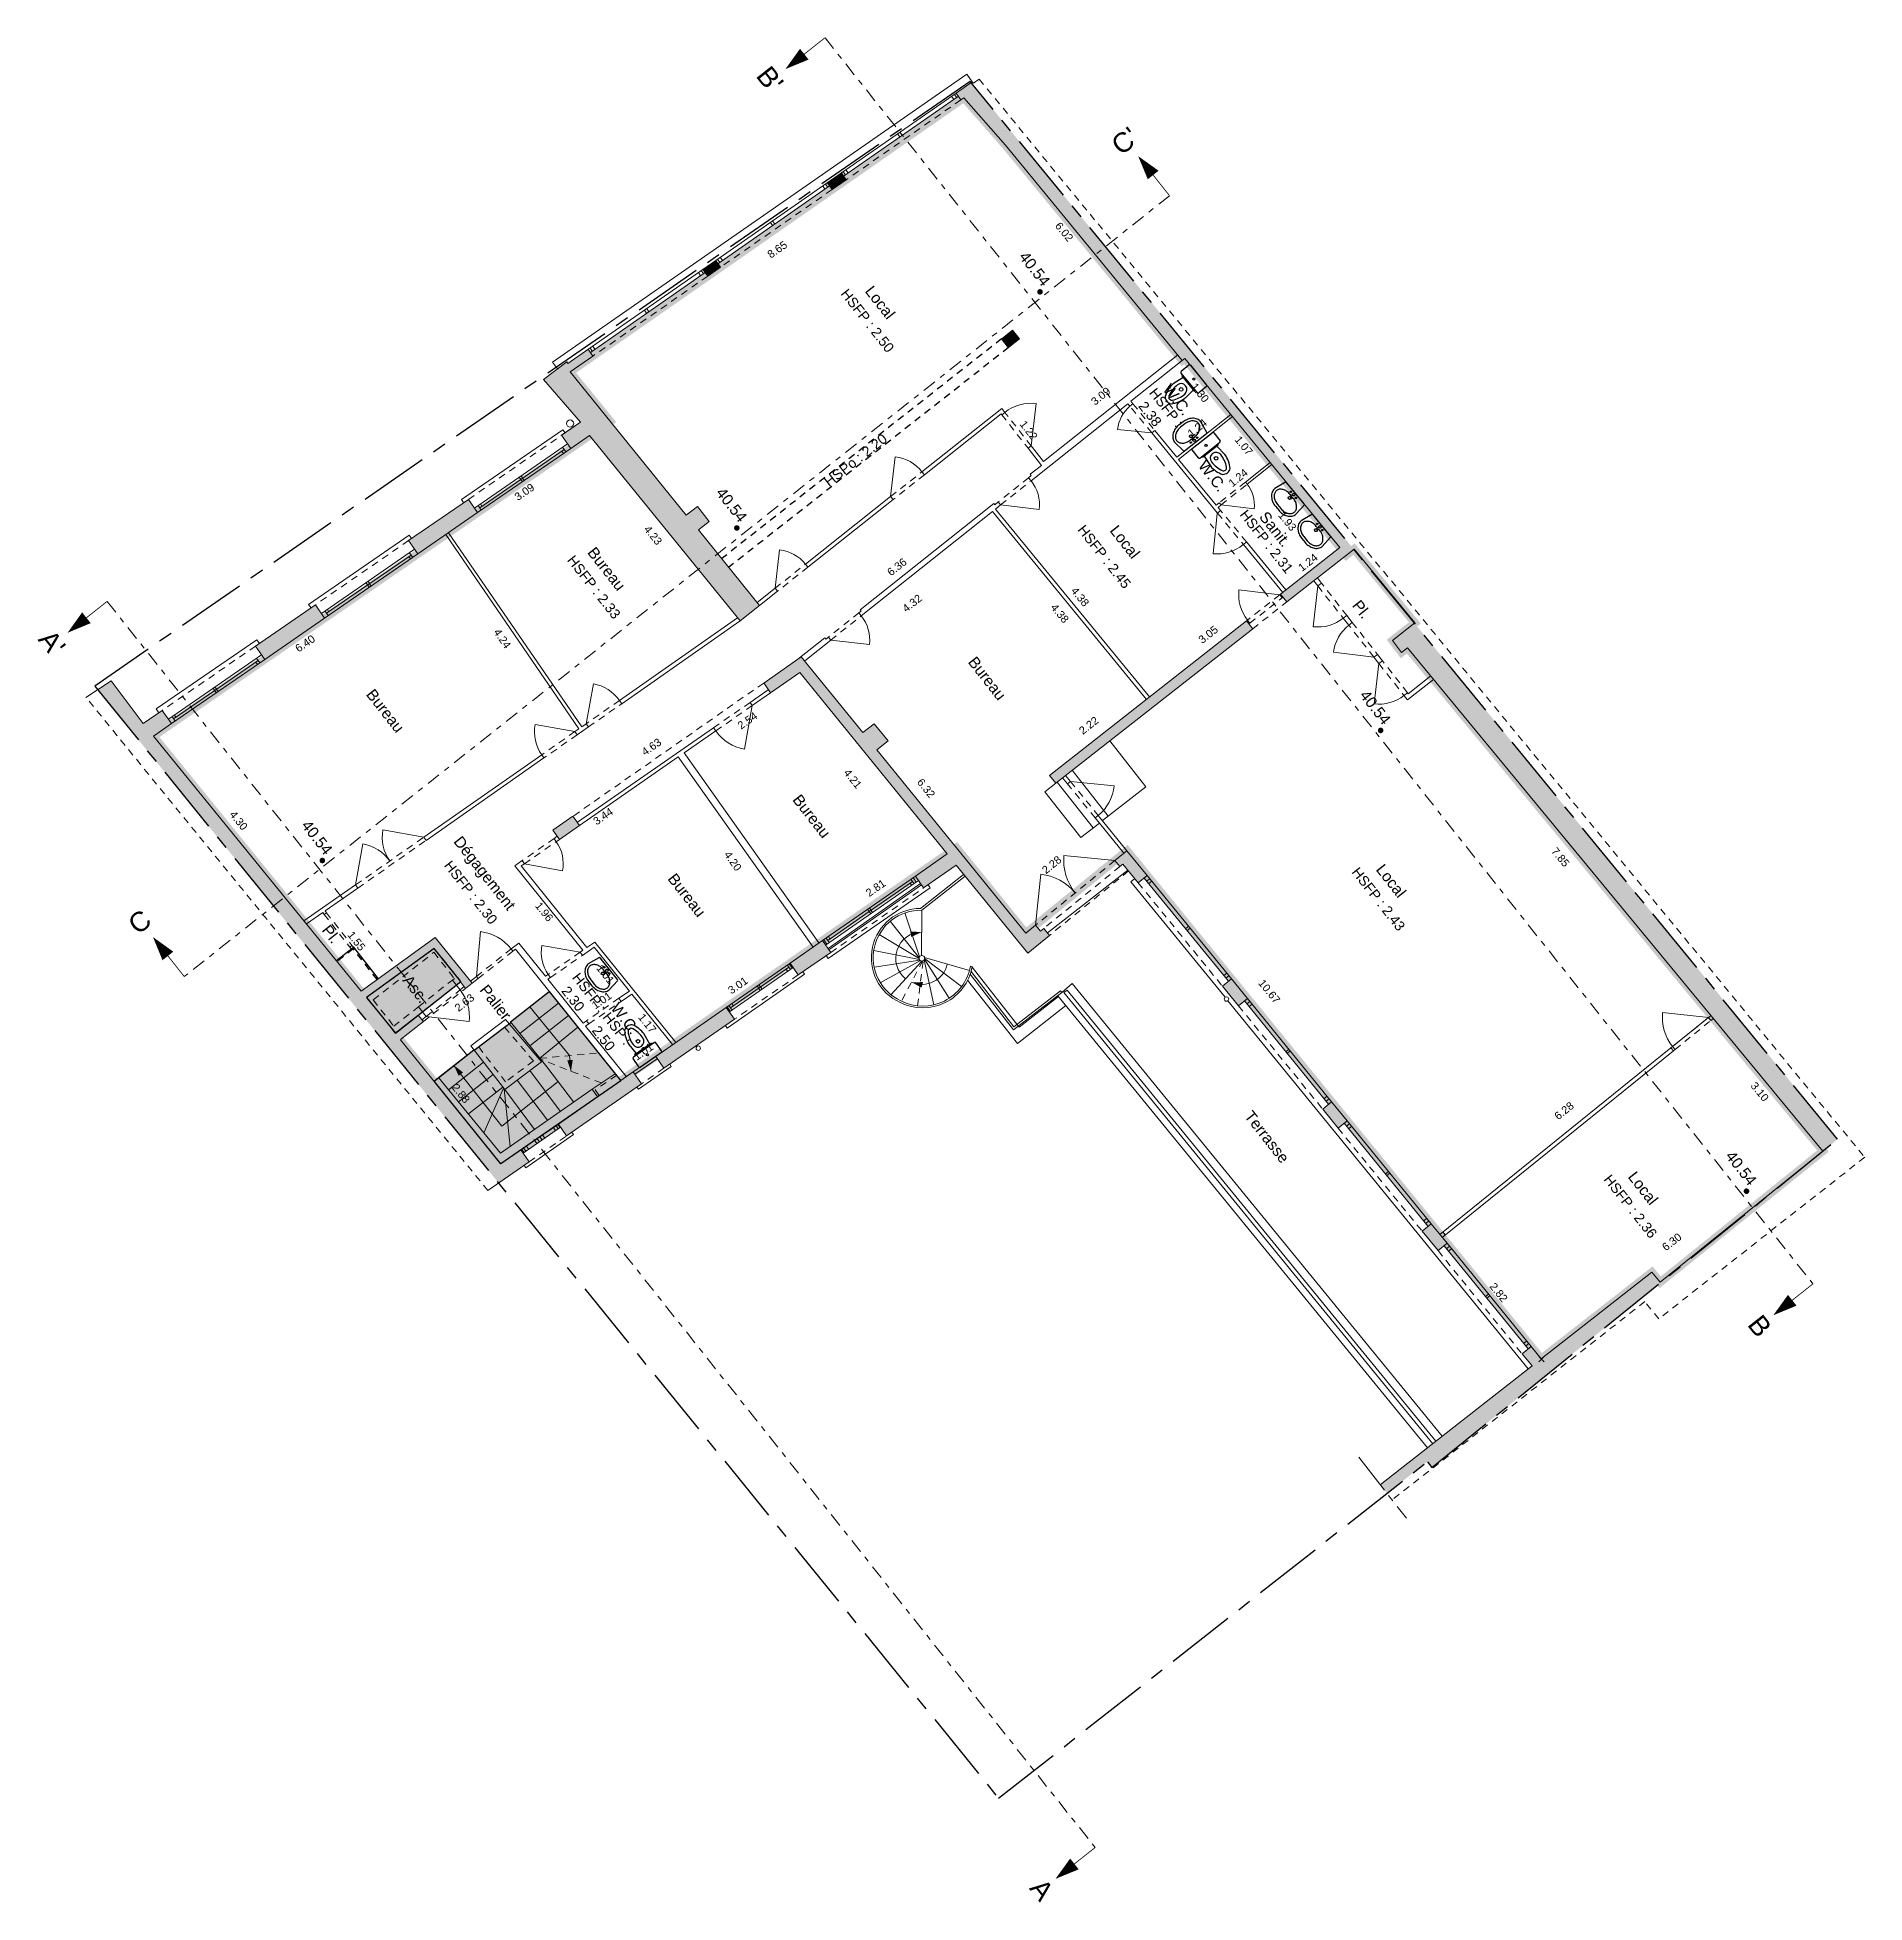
# Model space of a CAD drawing. Header units: metres. Extents: x 1648217.4 to 1648250.3, y 8187333.8 to 8187367.5.
import ezdxf

# ---------------------------------------------------------------- set-up
doc = ezdxf.new("R2010")
doc.units = ezdxf.units.M
doc.header["$PDMODE"] = 3
doc.header["$PDSIZE"] = 0.05
for name, pattern in [('AXES', [2, 1.25, -0.25, 0.25, -0.25]), ('CACHE2', [0.1875, 0.125, -0.0625]), ('CENTER2', [1.125, 0.75, -0.125, 0.125, -0.125]), ('TIRETPT2', [0.5, 0.25, -0.125, 0, -0.125])]:
    doc.linetypes.add(name, pattern=pattern)
for name, color, linetype in [('GEX_BAT_allege', 161, 'Continuous'), ('GEX_BAT_cloison', 2, 'Continuous'), ('GEX_BAT_coffrage', 221, 'Continuous'), ('GEX_BAT_escalier_rampe', 6, 'Continuous'), ('GEX_BAT_fenetre', 4, 'Continuous'), ('GEX_BAT_gaine_tremie', 13, 'Continuous'), ('GEX_BAT_garde_corps', 181, 'Continuous'), ('GEX_BAT_linteau_cloison', 3, 'CACHE2'), ('GEX_BAT_linteau_mur', 6, 'CACHE2'), ('GEX_BAT_mur', 1, 'Continuous'), ('GEX_BAT_mur_bas', 150, 'Continuous'), ('GEX_BAT_poutre', 32, 'CACHE2'), ('GEX_EQU_ascenseur', 132, 'Continuous'), ('GEX_MEP_cesure', 11, 'CENTER2'), ('GEX_MEP_trait_de_coupe', 21, 'TIRETPT2'), ('GEX_MEP_txt_cot_alti', 51, 'Continuous'), ('GEX_MEP_txt_cot_plani', 30, 'Continuous'), ('GEX_MEP_txt_design_annexe', 6, 'Continuous'), ('GEX_MEP_txt_design_commun', 3, 'Continuous'), ('GEX_MEP_txt_designation', 7, 'Continuous'), ('GEX_RES_bat_eau_pluviale', 171, 'Continuous')]:
    doc.layers.add(name, color=color, linetype=linetype)
for name, color, linetype, true_color in [('GEX_EDS_sdp_1-bureau', 1, 'AXES', 0xff0000), ('GEX_EDS_sdp_2-tremie', 7, 'Continuous', 0xffff7f), ('GEX_EQU_sanitaire', 9, 'Continuous', 0x808080), ('GEX_FON_limite_propriete', 1, 'AXES', 0xff0000), ('GEX_MEP_mur_pochage', 7, 'Continuous', 0x999999), ('GEX_MEP_ouvrant_porte', 9, 'Continuous', 0x808080)]:
    doc.layers.add(name, color=color, linetype=linetype, true_color=true_color)
doc.styles.add('G100TXT-cote', font='swissl.ttf')
doc.styles.add('G100TXT-droit', font='swissl.ttf', dxfattribs={"height": 0.2})
doc.styles.add('G100TXT-italic', font='swissli.ttf')
doc.styles.add('G50TXT-droit', font='swissl.ttf', dxfattribs={"height": 0.15})
doc.styles.add('G50TXT-italic', font='swissli.ttf')
doc.dimstyles.new('G100COT-libre', dxfattribs={"dimtxt": 0.14, "dimasz": 0.18, "dimexe": 0.18, "dimexo": 0.2, "dimgap": 0.09, "dimtad": 0, "dimzin": 0, "dimdsep": 46, "dimtxsty": 'G100TXT-cote', "dimblk1": 'OBLIQUE', "dimblk2": 'OBLIQUE', "dimsah": 1, "dimcen": 0.09, "dimse1": 1, "dimse2": 1, "dimsd1": 1, "dimsd2": 1, "dimclrd": 252, "dimaunit": 2, "dimadec": 3, "dimazin": 0, "dimtfac": 1, "dimtix": 1, "dimtofl": 0, "dimtmove": 0, "dimatfit": 3, "dimldrblk": 'OBLIQUE', "dimfxl": 0.18, "dimtolj": 1, "dimtzin": 0, "dimarcsym": 0})

msp = doc.modelspace()

# ---------------------------------------------------------------- texts
at = {"layer": 'GEX_MEP_trait_de_coupe', "lineweight": 20, "insert": (1648230.594, 8187366.696), "char_height": 0.35, "attachment_point": 5, "rotation": 308.3969, "line_spacing_factor": 1.186636, "style": 'G50TXT-droit'}
msp.add_mtext("B'", dxfattribs=at)
at = {"layer": 'GEX_MEP_trait_de_coupe', "linetype": 'Continuous', "lineweight": 0, "char_height": 0.35, "attachment_point": 5, "line_spacing_factor": 1.186636}
for s, insert, rotation, style in [("C'", (1648236.99, 8187365.582), 38.3969, 'G100TXT-droit'), ("A'", (1648217.659, 8187356.538), 308.3969, 'G50TXT-droit'), ('C', (1648219.237, 8187351.509), 38.3969, 'G100TXT-droit'), ('A', (1648235.494, 8187334.07), 308.3969, 'G100TXT-droit')]:
    msp.add_mtext(s, dxfattribs=dict(at, insert=insert, rotation=rotation, style=style))
at = {"layer": 'GEX_MEP_trait_de_coupe', "linetype": 'Continuous', "lineweight": 20, "insert": (1648248.429, 8187344.228), "char_height": 0.35, "attachment_point": 5, "rotation": 308.3969, "line_spacing_factor": 1.186636, "style": 'G100TXT-droit'}
msp.add_mtext('B', dxfattribs=at)
at = {"layer": 'GEX_MEP_txt_cot_alti', "style": 'G50TXT-italic'}
for p in [(1648235.069, 8187363.493), (1648229.607, 8187359.239), (1648241.207, 8187355.589), (1648222.138, 8187353.245), (1648247.799, 8187347.286)]:
    msp.add_text('40.54', height=0.2, rotation=308.143, dxfattribs=at).set_placement(p)
at = {"layer": 'GEX_MEP_txt_cot_alti', "lineweight": 20, "char_height": 0.18, "width": 2.0042, "attachment_point": 1, "rotation": 308.143, "style": 'G100TXT-italic'}
for s, insert in [('HSFP : 2.50', (1648231.999, 8187362.938)), ('HSFP :\\P 2.38', (1648237.556, 8187361.152)), ('HSFP : 2.31', (1648239.19, 8187358.958)), ('HSFP : 2.45', (1648236.267, 8187358.685)), ('HSFP : 2.33', (1648227.07, 8187358.137)), ('HSFP : 2.30', (1648224.851, 8187352.634)), ('HSFP : 2.43', (1648241.206, 8187352.515)), ('HSFP :\\P 2.30', (1648227.159, 8187350.613)), ('HSP :\\P 2.50', (1648227.709, 8187349.901)), ('HSFP : 2.36', (1648245.746, 8187346.977))]:
    msp.add_mtext(s, dxfattribs=dict(at, insert=insert))
at = {"layer": 'GEX_MEP_txt_cot_alti', "insert": (1648231.547, 8187359.485), "char_height": 0.18, "width": 1.56754, "attachment_point": 1, "rotation": 38.143, "style": 'G100TXT-italic'}
msp.add_mtext('HSPo : 2.20', dxfattribs=at)
at = {"layer": 'GEX_MEP_txt_design_annexe', "lineweight": 20, "insert": (1648239.547, 8187347.635), "char_height": 0.2, "width": 1.022, "attachment_point": 5, "rotation": 308.143, "style": 'G100TXT-droit'}
msp.add_mtext('Terrasse', dxfattribs=at)
msp.add_mtext('Terrasse', dxfattribs=at)
at = {"layer": 'GEX_MEP_txt_design_commun', "lineweight": 20, "char_height": 0.2, "width": 1.022, "attachment_point": 5, "rotation": 308.143, "style": 'G100TXT-droit'}
for s, insert in [('Asc.', (1648224.207, 8187350.299)), ('Palier', (1648225.648, 8187350.059))]:
    msp.add_mtext(s, dxfattribs=dict(at, insert=insert))
at = {"layer": 'GEX_MEP_txt_designation', "lineweight": 20, "char_height": 0.2, "width": 0.82014, "attachment_point": 5, "rotation": 308.143, "style": 'G100TXT-droit'}
for s, insert in [('Local', (1648232.577, 8187362.672)), ('W.C.', (1648237.929, 8187360.921)), ('W.C.', (1648238.565, 8187359.546)), ('Sanit.', (1648239.694, 8187358.586)), ('Local', (1648236.988, 8187358.357)), ('Bureau', (1648227.648, 8187357.871)), ('Pl.', (1648241.252, 8187357.143)), ('Bureau', (1648234.506, 8187355.897)), ('Bureau', (1648223.661, 8187355.313)), ('Bureau', (1648231.344, 8187353.414)), ('Dégagement', (1648225.43, 8187352.369)), ('Bureau', (1648229.094, 8187351.991)), ('Local', (1648241.784, 8187352.249)), ('Pl.', (1648222.685, 8187351.29)), ('W.C.', (1648227.981, 8187349.768)), ('Local', (1648246.324, 8187346.711))]:
    msp.add_mtext(s, dxfattribs=dict(at, insert=insert))

# ---------------------------------------------------------------- blocks, each defined once
blk = doc.blocks.new('*D12')
at = {"layer": 'Defpoints', "color": 0, "transparency": 16777216}
for p in [(1648249.326, 8187347.682), (1648249.461, 8187347.509), (1648244.496, 8187343.629)]:
    blk.add_point(p, dxfattribs=at)
at = {"layer": 'GEX_MEP_txt_cot_plani', "color": 0, "lineweight": 20, "transparency": 16777216, "insert": (1648246.843, 8187345.742), "char_height": 0.14, "attachment_point": 5, "rotation": 38.0072, "style": 'G100TXT-cote'}
blk.add_mtext('\\A1;6.30', dxfattribs=at)
blk = doc.blocks.new('_OBLIQUE')
at = {"color": 0, "linetype": 'ByBlock'}
blk.add_line((-0.5, -0.5), (0.5, 0.5), dxfattribs=at)
blk = doc.blocks.new('*D15')
at = {"layer": 'Defpoints', "color": 0, "transparency": 16777216}
for p in [(1648222.576, 8187351.706), (1648222.665, 8187351.775), (1648223.532, 8187350.483)]:
    blk.add_point(p, dxfattribs=at)
at = {"layer": 'GEX_MEP_txt_cot_plani', "color": 0, "lineweight": 20, "transparency": 16777216, "insert": (1648223.143, 8187351.164), "char_height": 0.14, "attachment_point": 5, "rotation": 308.0067, "style": 'G100TXT-cote'}
blk.add_mtext('\\A1;1.55', dxfattribs=at)
blk = doc.blocks.new('*D16')
at = {"layer": 'Defpoints', "color": 0, "transparency": 16777216}
for p in [(1648219.483, 8187354.856), (1648222.376, 8187351.672), (1648222.197, 8187351.526)]:
    blk.add_point(p, dxfattribs=at)
at = {"layer": 'GEX_MEP_txt_cot_plani', "color": 0, "lineweight": 20, "transparency": 16777216, "insert": (1648221.019, 8187353.337), "char_height": 0.14, "attachment_point": 5, "rotation": 309.179, "style": 'G100TXT-cote'}
blk.add_mtext('\\A1;4.30', dxfattribs=at)
blk = doc.blocks.new('*D17')
at = {"layer": 'Defpoints', "color": 0, "transparency": 16777216}
for p in [(1648234.089, 8187366.361), (1648226.992, 8187361.42), (1648227.177, 8187361.155)]:
    blk.add_point(p, dxfattribs=at)
at = {"layer": 'GEX_MEP_txt_cot_plani', "color": 0, "lineweight": 20, "transparency": 16777216, "insert": (1648230.725, 8187363.626), "char_height": 0.14, "attachment_point": 5, "rotation": 34.8489, "style": 'G100TXT-cote'}
blk.add_mtext('\\A1;8.65', dxfattribs=at)
blk = doc.blocks.new('*D18')
at = {"layer": 'Defpoints', "color": 0, "transparency": 16777216}
for p in [(1648233.97, 8187366.262), (1648234.089, 8187366.361), (1648237.94, 8187361.728)]:
    blk.add_point(p, dxfattribs=at)
at = {"layer": 'GEX_MEP_txt_cot_plani', "color": 0, "lineweight": 20, "transparency": 16777216, "insert": (1648235.895, 8187363.945), "char_height": 0.14, "attachment_point": 5, "rotation": 309.7327, "style": 'G100TXT-cote'}
blk.add_mtext('\\A1;6.02', dxfattribs=at)
blk = doc.blocks.new('*D19')
at = {"layer": 'Defpoints', "color": 0, "transparency": 16777216}
for p in [(1648227.152, 8187360.12), (1648227.342, 8187360.275), (1648230.01, 8187356.987)]:
    blk.add_point(p, dxfattribs=at)
at = {"layer": 'GEX_MEP_txt_cot_plani', "color": 0, "lineweight": 20, "transparency": 16777216, "insert": (1648228.486, 8187358.477), "char_height": 0.14, "attachment_point": 5, "rotation": 309.0642, "style": 'G100TXT-cote'}
blk.add_mtext('\\A1;4.23', dxfattribs=at)
blk = doc.blocks.new('*D20')
at = {"layer": 'Defpoints', "color": 0, "transparency": 16777216}
for p in [(1648234.77, 8187360.762), (1648234.88, 8187360.848), (1648235.522, 8187359.804)]:
    blk.add_point(p, dxfattribs=at)
at = {"layer": 'GEX_MEP_txt_cot_plani', "color": 0, "lineweight": 20, "transparency": 16777216, "insert": (1648235.256, 8187360.369), "char_height": 0.14, "attachment_point": 5, "rotation": 308.143, "style": 'G100TXT-cote'}
blk.add_mtext('\\A1;1.22', dxfattribs=at)
blk = doc.blocks.new('*D21')
at = {"layer": 'Defpoints', "color": 0, "transparency": 16777216}
for p in [(1648237.747, 8187361.963), (1648237.898, 8187361.78), (1648235.51, 8187359.82)]:
    blk.add_point(p, dxfattribs=at)
at = {"layer": 'GEX_MEP_txt_cot_plani', "color": 0, "lineweight": 20, "transparency": 16777216, "insert": (1648236.553, 8187360.983), "char_height": 0.14, "attachment_point": 5, "rotation": 39.3798, "style": 'G100TXT-cote'}
blk.add_mtext('\\A1;3.09', dxfattribs=at)
blk = doc.blocks.new('*D22')
at = {"layer": 'Defpoints', "color": 0, "transparency": 16777216}
for p in [(1648242.706, 8187345.824), (1648244.49, 8187343.637), (1648244.614, 8187343.738)]:
    blk.add_point(p, dxfattribs=at)
at = {"layer": 'GEX_MEP_txt_cot_plani', "color": 0, "lineweight": 20, "transparency": 16777216, "insert": (1648243.723, 8187344.832), "char_height": 0.14, "attachment_point": 5, "rotation": 309.1989, "style": 'G100TXT-cote'}
blk.add_mtext('\\A1;2.82', dxfattribs=at)
blk = doc.blocks.new('*D23')
at = {"layer": 'Defpoints', "color": 0, "transparency": 16777216}
for p in [(1648236.22, 8187354.391), (1648235.921, 8187354.148), (1648242.663, 8187345.878)]:
    blk.add_point(p, dxfattribs=at)
at = {"layer": 'GEX_MEP_txt_cot_plani', "color": 0, "lineweight": 20, "transparency": 16777216, "insert": (1648239.591, 8187350.256), "char_height": 0.14, "attachment_point": 5, "rotation": 309.1883, "style": 'G100TXT-cote'}
blk.add_mtext('\\A1;10.67', dxfattribs=at)
blk = doc.blocks.new('*D24')
at = {"layer": 'Defpoints', "color": 0, "transparency": 16777216}
for p in [(1648224.751, 8187358.489), (1648224.852, 8187358.342), (1648219.483, 8187354.856)]:
    blk.add_point(p, dxfattribs=at)
at = {"layer": 'GEX_MEP_txt_cot_plani', "color": 0, "lineweight": 20, "transparency": 16777216, "insert": (1648222.218, 8187356.526), "char_height": 0.14, "attachment_point": 5, "rotation": 34.5852, "style": 'G100TXT-cote'}
blk.add_mtext('\\A1;6.40', dxfattribs=at)
blk = doc.blocks.new('*D25')
at = {"layer": 'Defpoints', "color": 0, "transparency": 16777216}
for p in [(1648224.751, 8187358.489), (1648224.571, 8187358.365), (1648227.152, 8187354.99)]:
    blk.add_point(p, dxfattribs=at)
at = {"layer": 'GEX_MEP_txt_cot_plani', "color": 0, "lineweight": 20, "transparency": 16777216, "insert": (1648225.771, 8187356.615), "char_height": 0.14, "attachment_point": 5, "rotation": 304.4605, "style": 'G100TXT-cote'}
blk.add_mtext('\\A1;4.24', dxfattribs=at)
blk = doc.blocks.new('*D26')
at = {"layer": 'Defpoints', "color": 0, "transparency": 16777216}
for p in [(1648227.342, 8187360.275), (1648227.44, 8187360.133), (1648224.8, 8187358.523)]:
    blk.add_point(p, dxfattribs=at)
at = {"layer": 'GEX_MEP_txt_cot_plani', "color": 0, "lineweight": 20, "transparency": 16777216, "insert": (1648226.169, 8187359.257), "char_height": 0.14, "attachment_point": 5, "rotation": 34.5852, "style": 'G100TXT-cote'}
blk.add_mtext('\\A1;3.09', dxfattribs=at)
blk = doc.blocks.new('*D27')
at = {"layer": 'Defpoints', "color": 0, "transparency": 16777216}
for p in [(1648230.925, 8187355.86), (1648233.413, 8187352.455), (1648233.58, 8187352.59)]:
    blk.add_point(p, dxfattribs=at)
at = {"layer": 'GEX_MEP_txt_cot_plani', "color": 0, "lineweight": 20, "transparency": 16777216, "insert": (1648232.086, 8187354.09), "char_height": 0.14, "attachment_point": 5, "rotation": 309.0642, "style": 'G100TXT-cote'}
blk.add_mtext('\\A1;4.21', dxfattribs=at)
blk = doc.blocks.new('*D28')
at = {"layer": 'Defpoints', "color": 0, "transparency": 16777216}
for p in [(1648231.252, 8187351.224), (1648231.369, 8187351.054), (1648228.897, 8187349.337)]:
    blk.add_point(p, dxfattribs=at)
at = {"layer": 'GEX_MEP_txt_cot_plani', "color": 0, "lineweight": 20, "transparency": 16777216, "insert": (1648230.015, 8187350.365), "char_height": 0.14, "attachment_point": 5, "rotation": 34.7835, "style": 'G100TXT-cote'}
blk.add_mtext('\\A1;3.01', dxfattribs=at)
blk = doc.blocks.new('*D29')
at = {"layer": 'Defpoints', "color": 0, "transparency": 16777216}
for p in [(1648228.727, 8187349.459), (1648228.84, 8187349.297), (1648228.008, 8187348.72)]:
    blk.add_point(p, dxfattribs=at)
at = {"layer": 'GEX_MEP_txt_cot_plani', "color": 0, "lineweight": 20, "transparency": 16777216, "insert": (1648228.312, 8187349.17), "char_height": 0.14, "attachment_point": 5, "rotation": 34.7835, "style": 'G100TXT-cote'}
blk.add_mtext('\\A1;1.01', dxfattribs=at)
blk = doc.blocks.new('*D30')
at = {"layer": 'Defpoints', "color": 0, "transparency": 16777216}
for p in [(1648231.131, 8187356.003), (1648231.23, 8187355.86), (1648229.046, 8187354.555)]:
    blk.add_point(p, dxfattribs=at)
at = {"layer": 'GEX_MEP_txt_cot_plani', "color": 0, "lineweight": 20, "transparency": 16777216, "insert": (1648230.188, 8187355.136), "char_height": 0.14, "attachment_point": 5, "rotation": 34.7835, "style": 'G100TXT-cote'}
blk.add_mtext('\\A1;2.54', dxfattribs=at)
blk = doc.blocks.new('*D31')
at = {"layer": 'Defpoints', "color": 0, "transparency": 16777216}
for p in [(1648233.654, 8187352.922), (1648233.786, 8187352.733), (1648231.475, 8187351.13)]:
    blk.add_point(p, dxfattribs=at)
at = {"layer": 'GEX_MEP_txt_cot_plani', "color": 0, "lineweight": 20, "transparency": 16777216, "insert": (1648232.499, 8187352.12), "char_height": 0.14, "attachment_point": 5, "rotation": 34.7579, "style": 'G100TXT-cote'}
blk.add_mtext('\\A1;2.81', dxfattribs=at)
blk = doc.blocks.new('*D32')
at = {"layer": 'Defpoints', "color": 0, "transparency": 16777216}
for p in [(1648228.94, 8187354.481), (1648231.369, 8187351.054), (1648231.139, 8187350.891)]:
    blk.add_point(p, dxfattribs=at)
at = {"layer": 'GEX_MEP_txt_cot_plani', "color": 0, "lineweight": 20, "transparency": 16777216, "insert": (1648229.925, 8187352.605), "char_height": 0.14, "attachment_point": 5, "rotation": 305.3382, "style": 'G100TXT-cote'}
blk.add_mtext('\\A1;4.20', dxfattribs=at)
blk = doc.blocks.new('*D33')
at = {"layer": 'Defpoints', "color": 0, "transparency": 16777216}
for p in [(1648228.94, 8187354.481), (1648229.001, 8187354.393), (1648226.113, 8187352.517)]:
    blk.add_point(p, dxfattribs=at)
at = {"layer": 'GEX_MEP_txt_cot_plani', "color": 0, "lineweight": 20, "transparency": 16777216, "insert": (1648227.587, 8187353.411), "char_height": 0.14, "attachment_point": 5, "rotation": 34.7835, "style": 'G100TXT-cote'}
blk.add_mtext('\\A1;3.44', dxfattribs=at)
blk = doc.blocks.new('*D34')
at = {"layer": 'Defpoints', "color": 0, "transparency": 16777216}
for p in [(1648227.424, 8187351.053), (1648227.31, 8187350.961), (1648228.06, 8187350.264)]:
    blk.add_point(p, dxfattribs=at)
at = {"layer": 'GEX_MEP_txt_cot_plani', "color": 0, "lineweight": 20, "transparency": 16777216, "insert": (1648227.628, 8187350.567), "char_height": 0.14, "attachment_point": 5, "rotation": 308.8761, "style": 'G100TXT-cote'}
blk.add_mtext('\\A1;1.01', dxfattribs=at)
blk = doc.blocks.new('*D35')
at = {"layer": 'Defpoints', "color": 0, "transparency": 16777216}
for p in [(1648228.015, 8187350.138), (1648228.104, 8187350.21), (1648228.84, 8187349.297)]:
    blk.add_point(p, dxfattribs=at)
at = {"layer": 'GEX_MEP_txt_cot_plani', "color": 0, "lineweight": 20, "transparency": 16777216, "insert": (1648228.383, 8187349.682), "char_height": 0.14, "attachment_point": 5, "rotation": 308.8761, "style": 'G100TXT-cote'}
blk.add_mtext('\\A1;1.17', dxfattribs=at)
blk = doc.blocks.new('*D36')
at = {"layer": 'Defpoints', "color": 0, "transparency": 16777216}
for p in [(1648227.978, 8187350.382), (1648228.06, 8187350.264), (1648227.228, 8187349.687)]:
    blk.add_point(p, dxfattribs=at)
at = {"layer": 'GEX_MEP_txt_cot_plani', "color": 0, "lineweight": 20, "transparency": 16777216, "insert": (1648227.562, 8187350.094), "char_height": 0.14, "attachment_point": 5, "rotation": 34.7835, "style": 'G100TXT-cote'}
blk.add_mtext('\\A1;1.01', dxfattribs=at)
blk = doc.blocks.new('*D37')
at = {"layer": 'Defpoints', "color": 0, "transparency": 16777216}
for p in [(1648235.384, 8187359.867), (1648235.486, 8187359.737), (1648230.48, 8187355.815)]:
    blk.add_point(p, dxfattribs=at)
at = {"layer": 'GEX_MEP_txt_cot_plani', "color": 0, "lineweight": 20, "transparency": 16777216, "insert": (1648232.881, 8187357.906), "char_height": 0.14, "attachment_point": 5, "rotation": 38.0773, "style": 'G100TXT-cote'}
blk.add_mtext('\\A1;6.36', dxfattribs=at)
blk = doc.blocks.new('*D38')
at = {"layer": 'Defpoints', "color": 0, "transparency": 16777216}
for p in [(1648230.357, 8187355.99), (1648230.48, 8187355.815), (1648226.683, 8187353.161)]:
    blk.add_point(p, dxfattribs=at)
at = {"layer": 'GEX_MEP_txt_cot_plani', "color": 0, "lineweight": 20, "transparency": 16777216, "insert": (1648228.458, 8187354.663), "char_height": 0.14, "attachment_point": 5, "rotation": 34.9515, "style": 'G100TXT-cote'}
blk.add_mtext('\\A1;4.63', dxfattribs=at)
blk = doc.blocks.new('*D39')
at = {"layer": 'Defpoints', "color": 0, "transparency": 16777216}
for p in [(1648225.995, 8187352.52), (1648227.222, 8187350.997), (1648227.138, 8187350.93)]:
    blk.add_point(p, dxfattribs=at)
at = {"layer": 'GEX_MEP_txt_cot_plani', "color": 0, "lineweight": 20, "transparency": 16777216, "insert": (1648226.525, 8187351.691), "char_height": 0.14, "attachment_point": 5, "rotation": 308.8761, "style": 'G100TXT-cote'}
blk.add_mtext('\\A1;1.96', dxfattribs=at)
blk = doc.blocks.new('WC_c')
at = {"layer": 'GEX_EQU_sanitaire'}
for p, q in [((-0.23, 0), (0.23, 0)), ((-0.25, -0.02), (-0.25, -0.2)), ((-0.23, -0.22), (0.23, -0.22)), ((-0.18, -0.24), (-0.18, -0.22)), ((-0.18, -0.24), (0.18, -0.24)), ((-0.146, -0.24), (-0.166, -0.451)), ((0.146, -0.24), (0.166, -0.451)), ((0.18, -0.22), (0.18, -0.24)), ((0.25, -0.02), (0.25, -0.2))]:
    blk.add_line(p, q, dxfattribs=at)
for centre, radius in [((0, -0.11), 0.0181), ((0, -0.406), 0.0326)]:
    blk.add_circle(centre, radius, dxfattribs=at)
for centre, radius, start, end in [((-0.23, -0.02), 0.02, 90, 180), ((0.23, -0.02), 0.02, 0, 90), ((-0.23, -0.2), 0.02, 180, 270), ((0, -0.406), 0.106, 0, 180), ((0.23, -0.2), 0.02, 270, 0), ((0.298, -0.445), 0.464, 180.7835, 214.5961), ((0.41, -0.414), 0.516, 179.1272, 207.1953), ((0, -0.624), 0.0552, 207.1953, 332.8047), ((-0.41, -0.414), 0.516, 332.8047, 0.8728), ((-0.298, -0.445), 0.464, 325.4039, 359.2165), ((0.002, -0.605), 0.134, 230.3854, 269.1264), ((-0.002, -0.605), 0.134, 270.8736, 309.6146)]:
    blk.add_arc(centre, radius, start, end, dxfattribs=at)
blk = doc.blocks.new('SAN_WC_classique')
at = {"layer": 'GEX_EQU_sanitaire'}
blk.add_blockref('WC_c', (0, 0), dxfattribs=at)
blk = doc.blocks.new('Lav_vc')
at = {"layer": 'GEX_EQU_sanitaire'}
for points in [[(0.267, -0.014, 0.371491), (0.251, 0), (-0.251, 0, 0.371491), (-0.267, -0.014), (-0.3, -0.234, 0.13052), (-0.28, -0.31, 0.001378), (-0.279, -0.311, 0.106642), (-0.22, -0.376, 0.083438), (-0.142, -0.414, 0.072173), (-0.048, -0.428), (0.048, -0.428, 0.072173), (0.142, -0.414, 0.083438), (0.22, -0.376, 0.106642), (0.279, -0.311, 0.131922), (0.3, -0.234)], [(0.129, -0.099, 0.072173), (0.048, -0.088), (-0.048, -0.088, 0.072173), (-0.129, -0.099, 0.083438), (-0.192, -0.13, 0.106642), (-0.238, -0.18, 0.131922), (-0.252, -0.234, 0.131922), (-0.238, -0.287, 0.106642), (-0.192, -0.337, 0.083438), (-0.129, -0.368, 0.072173), (-0.048, -0.38), (0.048, -0.38, 0.072173), (0.129, -0.368, 0.083439), (0.192, -0.337, 0.106641), (0.238, -0.287, 0.131922), (0.252, -0.234, 0.131922), (0.238, -0.18, 0.106642), (0.192, -0.13, 0.083438)], [(-0.085, -0.048, -1), (-0.059, -0.048, -1)], [(0.028, -0.136, -1), (-0.028, -0.136, -1)], [(0.024, -0.136, -1), (-0.024, -0.136, -1)], [(-0.022, -0.044, -1), (0.022, -0.044, -1)], [(0.059, -0.048, -1), (0.085, -0.048, -1)]]:
    blk.add_lwpolyline(points, format="xyb", close=True, dxfattribs=at)
blk = doc.blocks.new('SAN_Lavabo_1vasque_classique')
at = {"layer": 'GEX_EQU_sanitaire'}
blk.add_blockref('Lav_vc', (0, 0), dxfattribs=at)
blk = doc.blocks.new('*D40')
at = {"layer": 'Defpoints', "color": 0, "transparency": 16777216}
for p in [(1648238.067, 8187361.664), (1648238.756, 8187360.542), (1648238.895, 8187360.656)]:
    blk.add_point(p, dxfattribs=at)
at = {"layer": 'GEX_MEP_txt_cot_plani', "color": 0, "lineweight": 20, "transparency": 16777216, "insert": (1648238.342, 8187361.046), "char_height": 0.14, "attachment_point": 5, "rotation": 309.3798, "style": 'G100TXT-cote'}
blk.add_mtext('\\A1;1.30', dxfattribs=at)
blk = doc.blocks.new('*D41')
at = {"layer": 'Defpoints', "color": 0, "transparency": 16777216}
for p in [(1648238.845, 8187360.716), (1648237.813, 8187360.019), (1648237.887, 8187359.929)]:
    blk.add_point(p, dxfattribs=at)
at = {"layer": 'GEX_MEP_txt_cot_plani', "color": 0, "lineweight": 20, "transparency": 16777216, "insert": (1648238.293, 8187360.412), "char_height": 0.14, "attachment_point": 5, "rotation": 39.3798, "style": 'G100TXT-cote'}
blk.add_mtext('\\A1;1.24', dxfattribs=at)
blk = doc.blocks.new('*D42')
at = {"layer": 'Defpoints', "color": 0, "transparency": 16777216}
for p in [(1648239.51, 8187359.907), (1648239.593, 8187359.805), (1648238.635, 8187359.018)]:
    blk.add_point(p, dxfattribs=at)
at = {"layer": 'GEX_MEP_txt_cot_plani', "color": 0, "lineweight": 20, "transparency": 16777216, "insert": (1648239.03, 8187359.513), "char_height": 0.14, "attachment_point": 5, "rotation": 39.3798, "style": 'G100TXT-cote'}
blk.add_mtext('\\A1;1.24', dxfattribs=at)
blk = doc.blocks.new('*D43')
at = {"layer": 'Defpoints', "color": 0, "transparency": 16777216}
for p in [(1648238.791, 8187360.506), (1648238.926, 8187360.617), (1648239.605, 8187359.79)]:
    blk.add_point(p, dxfattribs=at)
at = {"layer": 'GEX_MEP_txt_cot_plani', "color": 0, "lineweight": 20, "transparency": 16777216, "insert": (1648239.131, 8187360.093), "char_height": 0.14, "attachment_point": 5, "rotation": 309.3798, "style": 'G100TXT-cote'}
blk.add_mtext('\\A1;1.07', dxfattribs=at)
blk = doc.blocks.new('*D44')
at = {"layer": 'Defpoints', "color": 0, "transparency": 16777216}
for p in [(1648239.637, 8187359.752), (1648240.864, 8187358.256), (1648240.529, 8187357.982)]:
    blk.add_point(p, dxfattribs=at)
at = {"layer": 'GEX_MEP_txt_cot_plani', "color": 0, "lineweight": 20, "transparency": 16777216, "insert": (1648239.916, 8187358.729), "char_height": 0.14, "attachment_point": 5, "rotation": 309.3798, "style": 'G100TXT-cote'}
blk.add_mtext('\\A1;1.93', dxfattribs=at)
blk = doc.blocks.new('*D45')
at = {"layer": 'Defpoints', "color": 0, "transparency": 16777216}
for p in [(1648240.864, 8187358.256), (1648239.799, 8187357.605), (1648239.889, 8187357.491)]:
    blk.add_point(p, dxfattribs=at)
at = {"layer": 'GEX_MEP_txt_cot_plani', "color": 0, "lineweight": 20, "transparency": 16777216, "insert": (1648240.287, 8187357.987), "char_height": 0.14, "attachment_point": 5, "rotation": 38.1297, "style": 'G100TXT-cote'}
blk.add_mtext('\\A1;1.24', dxfattribs=at)
blk = doc.blocks.new('*D46')
at = {"layer": 'Defpoints', "color": 0, "transparency": 16777216}
for p in [(1648234.601, 8187358.905), (1648237.204, 8187355.378), (1648237.379, 8187355.52)]:
    blk.add_point(p, dxfattribs=at)
at = {"layer": 'GEX_MEP_txt_cot_plani', "color": 0, "lineweight": 20, "transparency": 16777216, "insert": (1648235.816, 8187357.07), "char_height": 0.14, "attachment_point": 5, "rotation": 309.3798, "style": 'G100TXT-cote'}
blk.add_mtext('\\A1;4.38', dxfattribs=at)
blk = doc.blocks.new('*D47')
at = {"layer": 'Defpoints', "color": 0, "transparency": 16777216}
for p in [(1648234.656, 8187358.948), (1648237.434, 8187355.564), (1648237.57, 8187355.676)]:
    blk.add_point(p, dxfattribs=at)
at = {"layer": 'GEX_MEP_txt_cot_plani', "color": 0, "lineweight": 20, "transparency": 16777216, "insert": (1648236.181, 8187357.368), "char_height": 0.14, "attachment_point": 5, "rotation": 309.3798, "style": 'G100TXT-cote'}
blk.add_mtext('\\A1;4.38', dxfattribs=at)
blk = doc.blocks.new('*D48')
at = {"layer": 'Defpoints', "color": 0, "transparency": 16777216}
for p in [(1648234.601, 8187358.905), (1648231.219, 8187356.212), (1648231.464, 8187355.905)]:
    blk.add_point(p, dxfattribs=at)
at = {"layer": 'GEX_MEP_txt_cot_plani', "color": 0, "lineweight": 20, "transparency": 16777216, "insert": (1648233.155, 8187357.251), "char_height": 0.14, "attachment_point": 5, "rotation": 38.5208, "style": 'G100TXT-cote'}
blk.add_mtext('\\A1;4.32', dxfattribs=at)
blk = doc.blocks.new('*D49')
at = {"layer": 'Defpoints', "color": 0, "transparency": 16777216}
for p in [(1648236.555, 8187353.259), (1648236.972, 8187352.748), (1648235.202, 8187351.305)]:
    blk.add_point(p, dxfattribs=at)
at = {"layer": 'GEX_MEP_txt_cot_plani', "color": 0, "lineweight": 20, "transparency": 16777216, "insert": (1648235.67, 8187352.538), "char_height": 0.14, "attachment_point": 5, "rotation": 39.1887, "style": 'G100TXT-cote'}
blk.add_mtext('\\A1;2.28', dxfattribs=at)
blk = doc.blocks.new('*D50')
at = {"layer": 'Defpoints', "color": 0, "transparency": 16777216}
for p in [(1648231.219, 8187356.213), (1648235.397, 8187351.464), (1648235.202, 8187351.305)]:
    blk.add_point(p, dxfattribs=at)
at = {"layer": 'GEX_MEP_txt_cot_plani', "color": 0, "lineweight": 20, "transparency": 16777216, "insert": (1648233.406, 8187353.918), "char_height": 0.14, "attachment_point": 5, "rotation": 309.0607, "style": 'G100TXT-cote'}
blk.add_mtext('\\A1;6.32', dxfattribs=at)
blk = doc.blocks.new('*D51')
at = {"layer": 'Defpoints', "color": 0, "transparency": 16777216}
for p in [(1648237.379, 8187355.52), (1648235.464, 8187354.365), (1648235.632, 8187354.15)]:
    blk.add_point(p, dxfattribs=at)
at = {"layer": 'GEX_MEP_txt_cot_plani', "color": 0, "lineweight": 20, "transparency": 16777216, "insert": (1648236.337, 8187355.05), "char_height": 0.14, "attachment_point": 5, "rotation": 38.1297, "style": 'G100TXT-cote'}
blk.add_mtext('\\A1;2.22', dxfattribs=at)
blk = doc.blocks.new('*D52')
at = {"layer": 'Defpoints', "color": 0, "transparency": 16777216}
for p in [(1648239.69, 8187357.63), (1648239.833, 8187357.447), (1648237.434, 8187355.564)]:
    blk.add_point(p, dxfattribs=at)
at = {"layer": 'GEX_MEP_txt_cot_plani', "color": 0, "lineweight": 20, "transparency": 16777216, "insert": (1648238.49, 8187356.688), "char_height": 0.14, "attachment_point": 5, "rotation": 38.1297, "style": 'G100TXT-cote'}
blk.add_mtext('\\A1;3.05', dxfattribs=at)
blk = doc.blocks.new('*D53')
at = {"layer": 'Defpoints', "color": 0, "transparency": 16777216}
for p in [(1648242.552, 8187355.88), (1648247.335, 8187349.647), (1648247.549, 8187349.824)]:
    blk.add_point(p, dxfattribs=at)
at = {"layer": 'GEX_MEP_txt_cot_plani', "color": 0, "lineweight": 20, "transparency": 16777216, "insert": (1648244.836, 8187352.675), "char_height": 0.14, "attachment_point": 5, "rotation": 309.5351, "style": 'G100TXT-cote'}
blk.add_mtext('\\A1;7.85', dxfattribs=at)
blk = doc.blocks.new('*D54')
at = {"layer": 'Defpoints', "color": 0, "transparency": 16777216}
for p in [(1648247.345, 8187350.079), (1648247.55, 8187349.825), (1648242.663, 8187345.878)]:
    blk.add_point(p, dxfattribs=at)
at = {"layer": 'GEX_MEP_txt_cot_plani', "color": 0, "lineweight": 20, "transparency": 16777216, "insert": (1648244.902, 8187348.105), "char_height": 0.14, "attachment_point": 5, "rotation": 38.9272, "style": 'G100TXT-cote'}
blk.add_mtext('\\A1;6.28', dxfattribs=at)
blk = doc.blocks.new('*D55')
at = {"layer": 'Defpoints', "color": 0, "transparency": 16777216}
for p in [(1648247.594, 8187349.77), (1648249.567, 8187347.38), (1648249.414, 8187347.253)]:
    blk.add_point(p, dxfattribs=at)
at = {"layer": 'GEX_MEP_txt_cot_plani', "color": 0, "lineweight": 20, "transparency": 16777216, "insert": (1648248.427, 8187348.449), "char_height": 0.14, "attachment_point": 5, "rotation": 309.5351, "style": 'G100TXT-cote'}
blk.add_mtext('\\A1;3.10', dxfattribs=at)
blk = doc.blocks.new('*D56')
at = {"layer": 'Defpoints', "color": 0, "transparency": 16777216}
for p in [(1648223.937, 8187349.39), (1648225.93, 8187347.297), (1648225.746, 8187347.149)]:
    blk.add_point(p, dxfattribs=at)
at = {"layer": 'GEX_MEP_txt_cot_plani', "color": 0, "lineweight": 20, "transparency": 16777216, "insert": (1648225.025, 8187348.418), "char_height": 0.14, "attachment_point": 5, "rotation": 308.9127, "style": 'G100TXT-cote'}
blk.add_mtext('\\A1;2.88', dxfattribs=at)
blk = doc.blocks.new('*D57')
at = {"layer": 'Defpoints', "color": 0, "transparency": 16777216}
for p in [(1648226.007, 8187351.016), (1648226.123, 8187350.868), (1648223.939, 8187349.386)]:
    blk.add_point(p, dxfattribs=at)
at = {"layer": 'GEX_MEP_txt_cot_plani', "color": 0, "lineweight": 20, "transparency": 16777216, "insert": (1648225.089, 8187350.054), "char_height": 0.14, "attachment_point": 5, "rotation": 38.2438, "style": 'G100TXT-cote'}
blk.add_mtext('\\A1;2.63', dxfattribs=at)

# ---------------------------------------------------------------- dimensions: what is measured, and where the dimension line sits
at = {"layer": 'GEX_MEP_txt_cot_plani', "lineweight": 20}
for base, p1, p2, angle, picture, middle in [((1648227.177, 8187361.155), (1648234.089, 8187366.361), (1648226.992, 8187361.42), 214.8489, '*D17', (1648230.725, 8187363.626)), ((1648233.97, 8187366.262), (1648237.94, 8187361.728), (1648234.089, 8187366.361), 129.7327, '*D18', (1648235.895, 8187363.945)), ((1648237.747, 8187361.963), (1648235.51, 8187359.82), (1648237.898, 8187361.78), 39.3798, '*D21', (1648236.553, 8187360.983)), ((1648238.756, 8187360.542), (1648238.067, 8187361.664), (1648238.895, 8187360.656), 309.3798, '*D40', (1648238.342, 8187361.046)), ((1648234.88, 8187360.848), (1648235.522, 8187359.804), (1648234.77, 8187360.762), 128.143, '*D20', (1648235.256, 8187360.369)), ((1648237.813, 8187360.019), (1648238.845, 8187360.716), (1648237.887, 8187359.929), 219.3798, '*D41', (1648238.293, 8187360.412)), ((1648238.791, 8187360.506), (1648239.605, 8187359.79), (1648238.926, 8187360.617), 129.3798, '*D43', (1648239.131, 8187360.093)), ((1648227.44, 8187360.133), (1648224.8, 8187358.523), (1648227.342, 8187360.275), 34.5852, '*D26', (1648226.169, 8187359.257)), ((1648227.152, 8187360.12), (1648230.01, 8187356.987), (1648227.342, 8187360.275), 129.0642, '*D19', (1648228.486, 8187358.477)), ((1648235.384, 8187359.867), (1648230.48, 8187355.815), (1648235.486, 8187359.737), 38.0773, '*D37', (1648232.881, 8187357.906)), ((1648239.51, 8187359.907), (1648238.635, 8187359.018), (1648239.593, 8187359.805), 39.3798, '*D42', (1648239.03, 8187359.513)), ((1648240.529, 8187357.982), (1648239.637, 8187359.752), (1648240.864, 8187358.256), 309.3798, '*D44', (1648239.916, 8187358.729)), ((1648231.464, 8187355.905), (1648234.601, 8187358.905), (1648231.219, 8187356.212), 218.5208, '*D48', (1648233.155, 8187357.251)), ((1648237.204, 8187355.378), (1648234.601, 8187358.905), (1648237.379, 8187355.52), 309.3798, '*D46', (1648235.816, 8187357.07)), ((1648237.57, 8187355.676), (1648234.656, 8187358.948), (1648237.434, 8187355.564), 309.3798, '*D47', (1648236.181, 8187357.368)), ((1648224.852, 8187358.342), (1648219.483, 8187354.856), (1648224.751, 8187358.489), 34.5852, '*D24', (1648222.218, 8187356.526)), ((1648224.571, 8187358.365), (1648227.152, 8187354.99), (1648224.751, 8187358.489), 124.4605, '*D25', (1648225.771, 8187356.615)), ((1648239.799, 8187357.605), (1648240.864, 8187358.256), (1648239.889, 8187357.491), 218.1297, '*D45', (1648240.287, 8187357.987)), ((1648239.69, 8187357.63), (1648237.434, 8187355.564), (1648239.833, 8187357.447), 38.1297, '*D52', (1648238.49, 8187356.688)), ((1648235.397, 8187351.464), (1648231.219, 8187356.213), (1648235.202, 8187351.305), 309.0607, '*D50', (1648233.406, 8187353.918)), ((1648230.357, 8187355.99), (1648226.683, 8187353.161), (1648230.48, 8187355.815), 34.9515, '*D38', (1648228.458, 8187354.663)), ((1648231.23, 8187355.86), (1648229.046, 8187354.555), (1648231.131, 8187356.003), 34.7835, '*D30', (1648230.188, 8187355.136)), ((1648233.413, 8187352.455), (1648230.925, 8187355.86), (1648233.58, 8187352.59), 309.0642, '*D27', (1648232.086, 8187354.09)), ((1648247.335, 8187349.647), (1648242.552, 8187355.88), (1648247.549, 8187349.824), 309.5351, '*D53', (1648244.836, 8187352.675)), ((1648235.464, 8187354.365), (1648237.379, 8187355.52), (1648235.632, 8187354.15), 218.1297, '*D51', (1648236.337, 8187355.05)), ((1648222.376, 8187351.672), (1648219.483, 8187354.856), (1648222.197, 8187351.526), 309.179, '*D16', (1648221.019, 8187353.337)), ((1648229.001, 8187354.393), (1648226.113, 8187352.517), (1648228.94, 8187354.481), 34.7835, '*D33', (1648227.587, 8187353.411)), ((1648231.139, 8187350.891), (1648228.94, 8187354.481), (1648231.369, 8187351.054), 305.3382, '*D32', (1648229.925, 8187352.605)), ((1648236.22, 8187354.391), (1648242.663, 8187345.878), (1648235.921, 8187354.148), 129.1883, '*D23', (1648239.591, 8187350.256)), ((1648236.555, 8187353.259), (1648235.202, 8187351.305), (1648236.972, 8187352.748), 39.1887, '*D49', (1648235.67, 8187352.538)), ((1648233.654, 8187352.922), (1648231.475, 8187351.13), (1648233.786, 8187352.733), 34.7579, '*D31', (1648232.499, 8187352.12)), ((1648227.138, 8187350.93), (1648225.995, 8187352.52), (1648227.222, 8187350.997), 308.8761, '*D39', (1648226.525, 8187351.691)), ((1648222.665, 8187351.775), (1648223.532, 8187350.483), (1648222.576, 8187351.706), 128.0067, '*D15', (1648223.143, 8187351.164)), ((1648226.123, 8187350.868), (1648223.939, 8187349.386), (1648226.007, 8187351.016), 38.2438, '*D57', (1648225.089, 8187350.054)), ((1648227.31, 8187350.961), (1648228.06, 8187350.264), (1648227.424, 8187351.053), 128.8761, '*D34', (1648227.628, 8187350.567)), ((1648231.252, 8187351.224), (1648228.897, 8187349.337), (1648231.369, 8187351.054), 34.7835, '*D28', (1648230.015, 8187350.365)), ((1648227.978, 8187350.382), (1648227.228, 8187349.687), (1648228.06, 8187350.264), 34.7835, '*D36', (1648227.562, 8187350.094)), ((1648228.015, 8187350.138), (1648228.84, 8187349.297), (1648228.104, 8187350.21), 128.8761, '*D35', (1648228.383, 8187349.682)), ((1648247.345, 8187350.079), (1648242.663, 8187345.878), (1648247.55, 8187349.825), 38.9272, '*D54', (1648244.902, 8187348.105)), ((1648249.414, 8187347.253), (1648247.594, 8187349.77), (1648249.567, 8187347.38), 309.5351, '*D55', (1648248.427, 8187348.449)), ((1648225.93, 8187347.297), (1648223.937, 8187349.39), (1648225.746, 8187347.149), 308.9127, '*D56', (1648225.025, 8187348.418)), ((1648228.727, 8187349.459), (1648228.008, 8187348.72), (1648228.84, 8187349.297), 34.7835, '*D29', (1648228.312, 8187349.17)), ((1648249.326, 8187347.682), (1648244.496, 8187343.629), (1648249.461, 8187347.509), 38.0072, '*D12', (1648246.843, 8187345.742)), ((1648244.614, 8187343.738), (1648242.706, 8187345.824), (1648244.49, 8187343.637), 309.1989, '*D22', (1648243.723, 8187344.832))]:
    dim = msp.add_linear_dim(base=base, p1=p1, p2=p2, angle=angle, dimstyle='G100COT-libre', dxfattribs=at)
    dim.commit()
    dim.dimension.update_dxf_attribs({"geometry": picture, "text_midpoint": middle, "dimtype": 161})

# ---------------------------------------------------------------- hatches: boundary and pattern name
at = {"layer": 'GEX_EDS_sdp_2-tremie'}
h = msp.add_hatch(color=256, dxfattribs=at)
h.dxf.hatch_style = 1
h.paths.add_polyline_path([(1648223.322, 8187350.145), (1648223.843, 8187349.507), (1648225.024, 8187350.435), (1648224.543, 8187351.031)])
h = msp.add_hatch(color=256, dxfattribs=at)
h.dxf.hatch_style = 1
h.paths.add_polyline_path([(1648224.541, 8187348.641), (1648225.746, 8187347.149), (1648227.904, 8187348.648), (1648226.617, 8187350.254), (1648225.919, 8187349.706), (1648225.926, 8187349.698), (1648225.812, 8187349.611), (1648225.266, 8187349.195), (1648225.259, 8187349.205)])
at = {"layer": 'GEX_MEP_mur_pochage'}
h = msp.add_hatch(color=256, dxfattribs=at)
h.dxf.hatch_style = 1
h.paths.add_polyline_path([(1648234.84, 8187365.505), (1648238.022, 8187361.628), (1648238.067, 8187361.664), (1648240.864, 8187358.256), (1648239.794, 8187357.417), (1648239.905, 8187357.275), (1648241.117, 8187358.226), (1648242.21, 8187356.901), (1648241.81, 8187356.581), (1648241.974, 8187356.366), (1648242.081, 8187356.45), (1648249.567, 8187347.38), (1648246.632, 8187345.014), (1648246.485, 8187345.197), (1648244.49, 8187343.637), (1648244.31, 8187343.858), (1648244.147, 8187343.725), (1648244.325, 8187343.507), (1648241.588, 8187341.367), (1648241.711, 8187341.211), (1648242.438, 8187341.782), (1648242.521, 8187341.677), (1648246.302, 8187344.735), (1648246.482, 8187344.881), (1648249.831, 8187347.593), (1648234.218, 8187366.633), (1648233.949, 8187366.446), (1648234.034, 8187366.323), (1648234.089, 8187366.361)])
h = msp.add_hatch(color=256, dxfattribs=at)
h.dxf.hatch_style = 1
h.paths.add_polyline_path([(1648231.966, 8187364.883), (1648231.881, 8187365.006), (1648231.626, 8187364.829), (1648231.711, 8187364.705)])
h = msp.add_hatch(color=256, dxfattribs=at)
h.dxf.hatch_style = 1
h.paths.add_polyline_path([(1648229.701, 8187363.306), (1648229.616, 8187363.429), (1648229.386, 8187363.269), (1648229.471, 8187363.146)])
h = msp.add_hatch(color=256, dxfattribs=at)
h.dxf.hatch_style = 1
h.paths.add_polyline_path([(1648235.089, 8187362.014), (1648234.964, 8187362.172), (1648234.769, 8187362.018), (1648234.893, 8187361.86)])
h = msp.add_hatch(color=256, dxfattribs=at)
h.dxf.hatch_style = 1
h.paths.add_polyline_path([(1648227.18, 8187360.517), (1648226.84, 8187360.282), (1648227.005, 8187360.043), (1648227.342, 8187360.275), (1648230.055, 8187356.933), (1648230.407, 8187357.212), (1648229.303, 8187358.573), (1648229.497, 8187358.725), (1648229.285, 8187358.995), (1648229.086, 8187358.84), (1648226.992, 8187361.42), (1648227.403, 8187361.706), (1648227.318, 8187361.829), (1648226.953, 8187361.575), (1648226.935, 8187361.602), (1648226.511, 8187361.282)])
h = msp.add_hatch(color=256, dxfattribs=at)
h.dxf.hatch_style = 1
h.paths.add_polyline_path([(1648224.247, 8187358.141), (1648225.326, 8187358.885), (1648225.16, 8187359.124), (1648224.082, 8187358.381)])
h = msp.add_hatch(color=256, dxfattribs=at)
h.dxf.hatch_style = 1
h.paths.add_polyline_path([(1648221.489, 8187356.24), (1648222.568, 8187356.983), (1648222.402, 8187357.223), (1648221.324, 8187356.479)])
h = msp.add_hatch(color=256, dxfattribs=at)
h.dxf.hatch_style = 1
h.paths.add_polyline_path([(1648239.292, 8187356.793), (1648239.181, 8187356.935), (1648235.632, 8187354.15), (1648235.743, 8187354.008)])
h = msp.add_hatch(color=256, dxfattribs=at)
h.dxf.hatch_style = 1
h.paths.add_polyline_path([(1648235.629, 8187351.267), (1648235.53, 8187351.393), (1648235.468, 8187351.342), (1648235.38, 8187351.451), (1648235.202, 8187351.305), (1648232.52, 8187354.609), (1648232.725, 8187354.77), (1648232.473, 8187355.08), (1648232.268, 8187354.92), (1648231.157, 8187356.288), (1648230.48, 8187355.814), (1648230.602, 8187355.636), (1648231.131, 8187356.003), (1648233.786, 8187352.733), (1648233.214, 8187352.336), (1648233.362, 8187352.122), (1648233.949, 8187352.529), (1648235.238, 8187350.948)])
h = msp.add_hatch(color=256, dxfattribs=at)
h.dxf.hatch_style = 1
h.paths.add_polyline_path([(1648225.705, 8187346.803), (1648226.255, 8187347.186), (1648226.107, 8187347.399), (1648225.746, 8187347.149), (1648223.937, 8187349.39), (1648224.348, 8187349.713), (1648224.256, 8187349.831), (1648223.842, 8187349.507), (1648223.322, 8187350.145), (1648224.543, 8187351.031), (1648225.024, 8187350.435), (1648225.017, 8187350.43), (1648225.11, 8187350.312), (1648225.229, 8187350.405), (1648224.562, 8187351.23), (1648223.228, 8187350.261), (1648219.483, 8187354.856), (1648219.81, 8187355.082), (1648219.644, 8187355.321), (1648219.301, 8187355.085), (1648218.724, 8187355.851), (1648218.481, 8187355.693)])
h = msp.add_hatch(color=256, dxfattribs=at)
h.dxf.hatch_style = 1
h.paths.add_polyline_path([(1648227.163, 8187353.247), (1648227.044, 8187353.413), (1648226.683, 8187353.161), (1648226.801, 8187352.995)])
h = msp.add_hatch(color=256, dxfattribs=at)
h.dxf.hatch_style = 1
h.paths.add_polyline_path([(1648237.391, 8187352.345), (1648237.026, 8187352.793), (1648236.808, 8187352.615), (1648236.896, 8187352.506), (1648236.952, 8187352.551), (1648237.228, 8187352.212)])
h = msp.add_hatch(color=256, dxfattribs=at)
h.dxf.hatch_style = 1
h.paths.add_polyline_path([(1648231.687, 8187350.958), (1648231.539, 8187351.172), (1648230.955, 8187350.767), (1648231.104, 8187350.553)])
h = msp.add_hatch(color=256, dxfattribs=at)
h.dxf.hatch_style = 1
h.paths.add_polyline_path([(1648239.198, 8187350.128), (1648238.907, 8187350.485), (1648238.745, 8187350.352), (1648239.035, 8187349.996)])
h = msp.add_hatch(color=256, dxfattribs=at)
h.dxf.hatch_style = 1
h.paths.add_polyline_path([(1648229.954, 8187349.755), (1648229.806, 8187349.968), (1648228.534, 8187349.085), (1648228.682, 8187348.871)])
h = msp.add_hatch(color=256, dxfattribs=at)
h.dxf.hatch_style = 1
h.paths.add_polyline_path([(1648228.279, 8187348.592), (1648228.131, 8187348.805), (1648226.78, 8187347.867), (1648226.929, 8187347.653)])
h = msp.add_hatch(color=256, dxfattribs=at)
h.dxf.hatch_style = 1
h.paths.add_polyline_path([(1648240.992, 8187347.927), (1648240.714, 8187348.268), (1648240.552, 8187348.135), (1648240.83, 8187347.794)])
h = msp.add_hatch(color=256, dxfattribs=at)
h.dxf.hatch_style = 1
h.paths.add_polyline_path([(1648242.793, 8187345.718), (1648242.509, 8187346.067), (1648242.346, 8187345.934), (1648242.631, 8187345.585)])

# ---------------------------------------------------------------- linework, layer by layer
msp.add_line((1648234.893, 8187361.86), (1648234.769, 8187362.016))
at = {"layer": 'GEX_BAT_allege', "lineweight": 20}
for p, q in [((1648226.677, 8187361.599), (1648234.138, 8187366.787)), ((1648234.235, 8187366.646), (1648234.138, 8187366.787)), ((1648226.677, 8187361.599), (1648226.764, 8187361.474)), ((1648225.035, 8187359.12), (1648226.864, 8187360.379)), ((1648224.095, 8187358.476), (1648222.281, 8187357.23)), ((1648221.348, 8187356.594), (1648219.535, 8187355.346)), ((1648237.166, 8187352.289), (1648237.094, 8187352.233)), ((1648237.094, 8187352.233), (1648238.793, 8187350.15)), ((1648238.844, 8187350.088), (1648244.257, 8187343.454))]:
    msp.add_line(p, q, dxfattribs=at)
at = {"layer": 'GEX_BAT_allege', "lineweight": 20, "extrusion": (-0.571414, 0.820662, 0)}
for p, q in [((1648226.902, 8187360.325), (1648226.864, 8187360.379)), ((1648225.074, 8187359.065), (1648225.035, 8187359.12)), ((1648224.135, 8187358.418), (1648224.095, 8187358.476)), ((1648222.324, 8187357.169), (1648222.281, 8187357.23)), ((1648221.394, 8187356.527), (1648221.348, 8187356.594)), ((1648219.582, 8187355.279), (1648219.535, 8187355.346))]:
    msp.add_line(p, q, dxfattribs=at)
at = {"layer": 'GEX_BAT_allege', "lineweight": 20, "extrusion": (-1.27774e-06, -8.86987e-07, 1)}
for p, q in [((1648233.482, 8187352.126), (1648231.642, 8187350.848)), ((1648233.482, 8187352.126), (1648233.445, 8187352.179)), ((1648231.605, 8187350.901), (1648231.642, 8187350.848)), ((1648231.217, 8187350.565), (1648229.821, 8187349.596)), ((1648231.217, 8187350.565), (1648231.186, 8187350.61)), ((1648229.821, 8187349.596), (1648229.79, 8187349.641)), ((1648228.815, 8187348.905), (1648228.224, 8187348.495)), ((1648228.815, 8187348.905), (1648228.788, 8187348.945)), ((1648228.224, 8187348.495), (1648228.196, 8187348.534)), ((1648226.194, 8187347.08), (1648227.056, 8187347.679)), ((1648227.056, 8187347.679), (1648227.026, 8187347.721)), ((1648226.194, 8187347.08), (1648226.165, 8187347.123))]:
    msp.add_line(p, q, dxfattribs=at)
at = {"layer": 'GEX_BAT_cloison', "lineweight": 20}
for p, q in [((1648237.94, 8187361.729), (1648235.522, 8187359.804)), ((1648238.022, 8187361.628), (1648237.097, 8187360.892)), ((1648234.77, 8187360.762), (1648233.332, 8187359.622)), ((1648234.825, 8187360.692), (1648234.77, 8187360.762)), ((1648237.042, 8187360.848), (1648235.298, 8187359.459)), ((1648237.08, 8187360.801), (1648237.042, 8187360.848)), ((1648237.08, 8187360.801), (1648237.134, 8187360.846)), ((1648237.134, 8187360.846), (1648237.097, 8187360.892)), ((1648234.758, 8187360.664), (1648233.376, 8187359.567)), ((1648234.77, 8187360.649), (1648234.758, 8187360.664)), ((1648234.825, 8187360.692), (1648234.77, 8187360.649)), ((1648238.895, 8187360.656), (1648237.924, 8187359.884)), ((1648238.926, 8187360.617), (1648237.956, 8187359.845)), ((1648235.3, 8187360.087), (1648235.245, 8187360.044)), ((1648235.522, 8187359.804), (1648235.3, 8187360.087)), ((1648237.474, 8187360.322), (1648237.528, 8187360.367)), ((1648238.66, 8187358.877), (1648237.474, 8187360.322)), ((1648237.924, 8187359.884), (1648237.528, 8187360.367)), ((1648235.486, 8187359.737), (1648235.245, 8187360.044)), ((1648235.486, 8187359.737), (1648235.283, 8187359.575)), ((1648238.635, 8187359.018), (1648237.956, 8187359.845)), ((1648239.605, 8187359.79), (1648239.16, 8187359.436)), ((1648239.637, 8187359.752), (1648239.191, 8187359.397)), ((1648233.332, 8187359.622), (1648233.376, 8187359.567)), ((1648235.301, 8187359.552), (1648235.254, 8187359.514)), ((1648235.254, 8187359.514), (1648235.298, 8187359.459)), ((1648235.283, 8187359.575), (1648235.301, 8187359.552)), ((1648239.191, 8187359.397), (1648239.16, 8187359.436)), ((1648232.768, 8187359.175), (1648231.233, 8187357.957)), ((1648232.812, 8187359.12), (1648231.276, 8187357.902)), ((1648234.625, 8187359.052), (1648232.216, 8187357.134)), ((1648232.768, 8187359.175), (1648232.812, 8187359.12)), ((1648234.625, 8187359.052), (1648234.644, 8187359.028)), ((1648234.707, 8187359.078), (1648234.644, 8187359.028)), ((1648234.707, 8187359.078), (1648234.75, 8187359.023)), ((1648238.69, 8187359.062), (1648238.635, 8187359.018)), ((1648238.722, 8187359.023), (1648238.69, 8187359.062)), ((1648234.601, 8187358.905), (1648232.239, 8187357.024)), ((1648237.379, 8187355.52), (1648234.601, 8187358.905)), ((1648234.75, 8187359.023), (1648234.656, 8187358.948)), ((1648237.434, 8187355.564), (1648234.656, 8187358.948)), ((1648238.66, 8187358.877), (1648238.714, 8187358.921)), ((1648238.722, 8187359.023), (1648238.667, 8187358.979)), ((1648238.714, 8187358.921), (1648238.667, 8187358.979)), ((1648227.152, 8187354.99), (1648224.751, 8187358.489)), ((1648227.202, 8187355.024), (1648224.8, 8187358.523)), ((1648239.123, 8187358.313), (1648239.177, 8187358.357)), ((1648239.833, 8187357.447), (1648239.123, 8187358.313)), ((1648239.889, 8187357.491), (1648239.177, 8187358.357)), ((1648231.233, 8187357.957), (1648231.276, 8187357.902)), ((1648240.53, 8187357.613), (1648240.456, 8187357.707)), ((1648230.688, 8187357.524), (1648230.363, 8187357.267)), ((1648230.731, 8187357.469), (1648230.407, 8187357.212)), ((1648230.688, 8187357.524), (1648230.731, 8187357.469)), ((1648239.794, 8187357.417), (1648239.779, 8187357.404)), ((1648239.779, 8187357.404), (1648239.822, 8187357.349)), ((1648240.467, 8187357.563), (1648240.393, 8187357.658)), ((1648240.467, 8187357.563), (1648240.53, 8187357.613)), ((1648232.234, 8187357.11), (1648232.195, 8187357.079)), ((1648232.195, 8187357.079), (1648232.239, 8187357.024)), ((1648232.216, 8187357.134), (1648232.234, 8187357.11)), ((1648239.838, 8187357.362), (1648239.822, 8187357.349)), ((1648240.924, 8187356.981), (1648240.987, 8187357.031)), ((1648241.086, 8187356.905), (1648240.987, 8187357.031)), ((1648230.01, 8187356.987), (1648227.882, 8187355.499)), ((1648230.055, 8187356.933), (1648227.922, 8187355.442)), ((1648239.196, 8187356.947), (1648239.181, 8187356.935)), ((1648239.196, 8187356.947), (1648239.24, 8187356.892)), ((1648239.24, 8187356.892), (1648239.224, 8187356.88)), ((1648241.023, 8187356.856), (1648240.924, 8187356.981)), ((1648241.023, 8187356.856), (1648241.086, 8187356.905)), ((1648231.582, 8187356.629), (1648231.125, 8187356.266)), ((1648231.691, 8187356.588), (1648231.219, 8187356.213)), ((1648231.582, 8187356.629), (1648231.601, 8187356.606)), ((1648231.648, 8187356.643), (1648231.601, 8187356.606)), ((1648231.648, 8187356.643), (1648231.691, 8187356.588)), ((1648241.474, 8187356.281), (1648241.537, 8187356.331)), ((1648241.567, 8187356.163), (1648241.474, 8187356.281)), ((1648241.629, 8187356.213), (1648241.537, 8187356.331)), ((1648241.567, 8187356.163), (1648241.629, 8187356.213)), ((1648230.234, 8187355.465), (1648230.563, 8187355.693)), ((1648242.552, 8187355.88), (1648242.08, 8187355.509)), ((1648242.502, 8187355.943), (1648242.094, 8187355.622)), ((1648227.882, 8187355.499), (1648227.922, 8187355.442)), ((1648230.234, 8187355.465), (1648230.274, 8187355.408)), ((1648230.274, 8187355.408), (1648230.602, 8187355.636)), ((1648242.017, 8187355.589), (1648242.08, 8187355.639)), ((1648242.08, 8187355.509), (1648242.017, 8187355.589)), ((1648242.094, 8187355.622), (1648242.08, 8187355.639)), ((1648227.324, 8187355.024), (1648227.119, 8187354.881)), ((1648227.283, 8187355.081), (1648227.202, 8187355.024)), ((1648227.283, 8187355.081), (1648227.324, 8187355.024)), ((1648227.152, 8187354.99), (1648227.079, 8187354.938)), ((1648227.079, 8187354.938), (1648227.119, 8187354.881)), ((1648227.123, 8187353.304), (1648229.577, 8187355.009)), ((1648229.047, 8187354.555), (1648229.617, 8187354.951)), ((1648229.577, 8187355.009), (1648229.617, 8187354.951)), ((1648226.48, 8187354.52), (1648224.357, 8187353.036)), ((1648226.52, 8187354.463), (1648224.397, 8187352.979)), ((1648226.48, 8187354.52), (1648226.52, 8187354.463)), ((1648227.163, 8187353.247), (1648228.94, 8187354.481)), ((1648228.94, 8187354.481), (1648231.369, 8187351.054)), ((1648229.047, 8187354.555), (1648231.475, 8187351.13)), ((1648224.357, 8187353.036), (1648224.397, 8187352.979)), ((1648226.703, 8187353.012), (1648226.76, 8187353.052)), ((1648226.703, 8187353.012), (1648226.743, 8187352.955)), ((1648226.743, 8187352.955), (1648226.801, 8187352.995)), ((1648225.995, 8187352.52), (1648226.128, 8187352.613)), ((1648227.222, 8187350.997), (1648225.995, 8187352.52)), ((1648226.113, 8187352.517), (1648226.168, 8187352.555)), ((1648227.296, 8187351.049), (1648226.113, 8187352.517)), ((1648226.128, 8187352.613), (1648226.168, 8187352.555)), ((1648223.128, 8187352.177), (1648222.197, 8187351.526)), ((1648223.168, 8187352.12), (1648222.576, 8187351.706)), ((1648223.128, 8187352.177), (1648223.168, 8187352.12)), ((1648222.535, 8187351.677), (1648222.241, 8187351.472)), ((1648222.535, 8187351.677), (1648222.561, 8187351.644)), ((1648222.601, 8187351.675), (1648222.561, 8187351.644)), ((1648222.576, 8187351.706), (1648222.601, 8187351.675)), ((1648223.023, 8187351.053), (1648223.062, 8187351.083)), ((1648223.023, 8187351.053), (1648223.047, 8187351.021)), ((1648223.062, 8187351.083), (1648223.087, 8187351.052)), ((1648225.932, 8187351.021), (1648226.067, 8187351.127)), ((1648225.963, 8187350.981), (1648225.932, 8187351.021)), ((1648225.963, 8187350.981), (1648226.007, 8187351.016)), ((1648227.904, 8187348.648), (1648226.007, 8187351.016)), ((1648226.549, 8187350.53), (1648226.067, 8187351.127)), ((1648227.222, 8187350.997), (1648227.173, 8187350.963)), ((1648227.424, 8187351.053), (1648227.213, 8187350.906)), ((1648227.438, 8187351.147), (1648227.296, 8187351.049)), ((1648228.06, 8187350.264), (1648227.424, 8187351.053)), ((1648228.897, 8187349.337), (1648227.438, 8187351.147)), ((1648227.173, 8187350.963), (1648227.213, 8187350.906)), ((1648225.197, 8187350.444), (1648225.304, 8187350.528)), ((1648225.229, 8187350.405), (1648225.335, 8187350.488)), ((1648225.335, 8187350.488), (1648225.304, 8187350.528)), ((1648226.598, 8187350.564), (1648226.549, 8187350.53)), ((1648226.638, 8187350.506), (1648226.593, 8187350.475)), ((1648227.228, 8187349.687), (1648226.593, 8187350.475)), ((1648226.598, 8187350.564), (1648226.638, 8187350.506)), ((1648228.06, 8187350.264), (1648227.871, 8187350.133)), ((1648227.871, 8187350.133), (1648227.911, 8187350.076)), ((1648228.104, 8187350.21), (1648227.911, 8187350.076)), ((1648228.84, 8187349.297), (1648228.104, 8187350.21)), ((1648225.827, 8187349.748), (1648225.204, 8187349.275)), ((1648225.827, 8187349.748), (1648226.475, 8187348.99)), ((1648227.288, 8187349.728), (1648227.228, 8187349.687)), ((1648227.328, 8187349.671), (1648227.272, 8187349.632)), ((1648228.008, 8187348.72), (1648227.272, 8187349.632)), ((1648227.288, 8187349.728), (1648227.328, 8187349.671)), ((1648225.204, 8187349.275), (1648225.813, 8187348.487)), ((1648226.475, 8187348.99), (1648225.813, 8187348.487))]:
    msp.add_line(p, q, dxfattribs=at)
at = {"layer": 'GEX_BAT_cloison', "linetype": 'CACHE2', "lineweight": 20}
for p, q in [((1648225.812, 8187349.611), (1648225.345, 8187349.256)), ((1648225.812, 8187349.611), (1648226.33, 8187349.006)), ((1648225.345, 8187349.256), (1648225.831, 8187348.627)), ((1648226.33, 8187349.006), (1648225.831, 8187348.627))]:
    msp.add_line(p, q, dxfattribs=at)
at = {"layer": 'GEX_BAT_coffrage', "lineweight": 20}
for p, q in [((1648227.803, 8187348.773), (1648227.387, 8187348.495)), ((1648227.387, 8187348.495), (1648227.486, 8187348.357))]:
    msp.add_line(p, q, dxfattribs=at)
at = {"layer": 'GEX_BAT_coffrage', "linetype": 'CACHE2', "lineweight": 20}
for p, q in [((1648227.828, 8187348.742), (1648227.444, 8187348.485)), ((1648227.444, 8187348.485), (1648227.519, 8187348.38))]:
    msp.add_line(p, q, dxfattribs=at)
at = {"layer": 'GEX_BAT_escalier_rampe', "lineweight": 20}
for p, q in [((1648237.364, 8187353.945), (1648236.715, 8187354.771)), ((1648235.743, 8187354.008), (1648235.548, 8187353.855)), ((1648235.769, 8187354.028), (1648236.417, 8187353.202)), ((1648236.039, 8187354.241), (1648236.688, 8187353.415)), ((1648235.548, 8187353.855), (1648236.197, 8187353.029)), ((1648237.364, 8187353.945), (1648236.585, 8187353.334)), ((1648236.53, 8187353.29), (1648236.197, 8187353.029)), ((1648234.083, 8187352.364), (1648233.305, 8187351.753)), ((1648234.109, 8187352.333), (1648233.328, 8187351.72)), ((1648235.595, 8187351.311), (1648237.039, 8187352.444)), ((1648233.021, 8187351.67), (1648233.288, 8187350.881)), ((1648233.328, 8187351.72), (1648233.323, 8187350.904)), ((1648233.28, 8187350.86), (1648232.758, 8187351.52)), ((1648233.284, 8187350.834), (1648232.462, 8187350.993)), ((1648232.561, 8187351.282), (1648233.28, 8187350.848)), ((1648232.469, 8187350.694), (1648233.292, 8187350.821)), ((1648233.306, 8187350.811), (1648232.58, 8187350.414)), ((1648232.773, 8187350.196), (1648233.332, 8187350.804)), ((1648233.371, 8187350.826), (1648233.545, 8187350.015)), ((1648233.377, 8187350.837), (1648233.823, 8187350.134)), ((1648234.187, 8187350.632), (1648233.379, 8187350.865)), ((1648234.046, 8187350.344), (1648233.38, 8187350.851)), ((1648234.237, 8187350.704), (1648234.205, 8187350.709)), ((1648225.919, 8187349.706), (1648226.617, 8187350.254)), ((1648226.785, 8187350.044), (1648226.088, 8187349.496)), ((1648226.983, 8187349.099), (1648226.268, 8187349.98)), ((1648225.919, 8187349.706), (1648226.573, 8187348.895)), ((1648226.963, 8187349.822), (1648226.267, 8187349.275)), ((1648247.503, 8187349.787), (1648246.858, 8187349.266)), ((1648226.444, 8187349.055), (1648227.131, 8187349.612)), ((1648225.259, 8187349.205), (1648224.623, 8187348.706)), ((1648225.432, 8187348.981), (1648224.802, 8187348.486)), ((1648227.008, 8187348.82), (1648226.983, 8187349.099)), ((1648224.9, 8187348.923), (1648225.761, 8187347.826)), ((1648225.604, 8187348.758), (1648224.98, 8187348.268)), ((1648226.774, 8187348.633), (1648225.761, 8187347.826)), ((1648226.038, 8187348.658), (1648226.583, 8187347.934)), ((1648226.266, 8187348.832), (1648226.815, 8187348.096)), ((1648226.573, 8187348.895), (1648227.056, 8187348.264)), ((1648225.777, 8187348.534), (1648225.159, 8187348.049)), ((1648225.794, 8187348.511), (1648225.435, 8187347.711)), ((1648225.805, 8187348.497), (1648225.913, 8187347.464)), ((1648226.35, 8187347.771), (1648225.818, 8187348.491))]:
    msp.add_line(p, q, dxfattribs=at)
at = {"layer": 'GEX_BAT_escalier_rampe', "linetype": 'CACHE2', "lineweight": 20}
for p, q in [((1648233.348, 8187350.808), (1648232.962, 8187350.081)), ((1648233.251, 8187349.997), (1648233.354, 8187350.811)), ((1648226.447, 8187349.051), (1648227.505, 8187349.146)), ((1648227.554, 8187348.607), (1648226.462, 8187349.033))]:
    msp.add_line(p, q, dxfattribs=at)
at = {"layer": 'GEX_BAT_escalier_rampe', "lineweight": 20}
for points in [[(1648236.364, 8187353.828, 0, 0.08, 0), (1648236.498, 8187353.933, 0, 0, 0), (1648237.039, 8187354.358, 0, 0, 0)], [(1648236.093, 8187353.615, 0, 0.08, 0), (1648235.959, 8187353.51, 0, 0, 0), (1648235.77, 8187353.362, 0, 0, 0)], [(1648236.043, 8187352.031, 0, 0.08, 0), (1648236.148, 8187351.897, 0, 0, 0), (1648236.296, 8187351.708, 0, 0, 0)], [(1648233.326, 8187351.325, 0, 0.1, 0), (1648233.129, 8187351.288, 0, 0, 0)], [(1648233.143, 8187350.422, 0, 0.1, 0), (1648233.338, 8187350.375, 0, 0, 0)], [(1648247.375, 8187349.285, 0, 0.08, 0), (1648247.268, 8187349.417, 0, 0, 0), (1648247.118, 8187349.604, 0, 0, 0)], [(1648224.9, 8187348.923, 0, 0.1, 0), (1648225.023, 8187348.766, 0, 0, 0)], [(1648227.008, 8187348.82, 0, 0.1, 0), (1648226.99, 8187349.019, 0, 0, 0)]]:
    msp.add_lwpolyline(points, format="xyseb", dxfattribs=at)
msp.add_circle((1648233.33, 8187350.854), 0.05, dxfattribs=at)
for centre, radius, start, end in [((1648233.308, 8187350.864), 0.888, 90.1499, 245.5059), ((1648233.308, 8187350.864), 0.855, 88.6362, 245.5484), ((1648233.308, 8187350.864), 0.888, 86.1347, 86.1371), ((1648233.33, 8187350.854), 0.471, 90.4905, 231.714), ((1648233.346, 8187350.864), 0.905, 243.2886, 349.7592), ((1648233.346, 8187350.864), 0.872, 243.2469, 349.7592), ((1648233.33, 8187350.854), 0.471, 246.6823, 346.8256)]:
    msp.add_arc(centre, radius, start, end, dxfattribs=at)
at = {"layer": 'GEX_BAT_fenetre', "lineweight": 20}
for p, q in [((1648233.949, 8187366.446), (1648231.881, 8187365.006)), ((1648233.989, 8187366.389), (1648231.92, 8187364.948)), ((1648233.867, 8187366.389), (1648233.907, 8187366.332)), ((1648233.916, 8187366.423), (1648233.956, 8187366.366)), ((1648232.894, 8187365.712), (1648232.934, 8187365.654)), ((1648232.935, 8187365.74), (1648232.975, 8187365.683)), ((1648231.626, 8187364.829), (1648229.616, 8187363.429)), ((1648231.666, 8187364.771), (1648229.655, 8187363.371)), ((1648231.544, 8187364.772), (1648231.584, 8187364.714)), ((1648231.594, 8187364.806), (1648231.634, 8187364.748)), ((1648231.914, 8187365.029), (1648231.954, 8187364.972)), ((1648231.963, 8187365.063), (1648232.003, 8187365.006)), ((1648230.6, 8187364.115), (1648230.64, 8187364.057)), ((1648230.641, 8187364.143), (1648230.681, 8187364.086)), ((1648229.648, 8187363.452), (1648229.688, 8187363.394)), ((1648229.698, 8187363.486), (1648229.738, 8187363.429)), ((1648229.386, 8187363.269), (1648227.327, 8187361.836)), ((1648229.426, 8187363.211), (1648227.358, 8187361.772)), ((1648229.304, 8187363.212), (1648229.344, 8187363.154)), ((1648229.353, 8187363.246), (1648229.393, 8187363.189)), ((1648228.331, 8187362.535), (1648228.371, 8187362.477)), ((1648228.372, 8187362.563), (1648228.412, 8187362.506)), ((1648227.351, 8187361.852), (1648227.391, 8187361.794)), ((1648227.4, 8187361.886), (1648227.44, 8187361.829)), ((1648226.948, 8187360.125), (1648225.269, 8187358.967)), ((1648226.915, 8187359.98), (1648226.858, 8187360.063)), ((1648227.005, 8187360.043), (1648225.326, 8187358.885)), ((1648226.886, 8187360.022), (1648226.104, 8187359.482)), ((1648226.873, 8187359.952), (1648226.845, 8187359.993)), ((1648226.104, 8187359.482), (1648225.363, 8187358.971)), ((1648226.132, 8187359.441), (1648226.076, 8187359.523)), ((1648226.165, 8187359.464), (1648226.109, 8187359.546)), ((1648225.392, 8187358.93), (1648225.335, 8187359.013)), ((1648225.404, 8187359), (1648225.376, 8187359.041)), ((1648224.19, 8187358.224), (1648222.511, 8187357.066)), ((1648224.247, 8187358.141), (1648222.568, 8187356.983)), ((1648224.128, 8187358.12), (1648223.346, 8187357.581)), ((1648224.115, 8187358.05), (1648224.087, 8187358.092)), ((1648224.157, 8187358.079), (1648224.1, 8187358.161)), ((1648223.346, 8187357.581), (1648222.605, 8187357.07)), ((1648223.374, 8187357.54), (1648223.318, 8187357.622)), ((1648223.407, 8187357.562), (1648223.351, 8187357.645)), ((1648222.634, 8187357.029), (1648222.577, 8187357.111)), ((1648222.646, 8187357.098), (1648222.618, 8187357.139)), ((1648221.432, 8187356.322), (1648219.753, 8187355.164)), ((1648221.489, 8187356.24), (1648219.81, 8187355.082)), ((1648221.37, 8187356.218), (1648220.588, 8187355.679)), ((1648221.357, 8187356.149), (1648221.329, 8187356.19)), ((1648221.399, 8187356.177), (1648221.342, 8187356.26)), ((1648220.616, 8187355.638), (1648220.56, 8187355.72)), ((1648220.649, 8187355.661), (1648220.593, 8187355.743)), ((1648220.588, 8187355.679), (1648219.847, 8187355.168)), ((1648219.876, 8187355.127), (1648219.819, 8187355.209)), ((1648219.888, 8187355.197), (1648219.86, 8187355.238)), ((1648235.954, 8187353.996), (1648235.866, 8187354.104)), ((1648236.009, 8187354.04), (1648235.921, 8187354.148)), ((1648235.954, 8187353.996), (1648236.009, 8187354.04)), ((1648236.453, 8187353.384), (1648236.508, 8187353.428)), ((1648236.972, 8187352.748), (1648236.453, 8187353.384)), ((1648237.026, 8187352.793), (1648236.508, 8187353.428)), ((1648231.539, 8187351.172), (1648233.214, 8187352.336)), ((1648237.391, 8187352.345), (1648238.908, 8187350.485)), ((1648231.596, 8187351.09), (1648233.271, 8187352.254)), ((1648232.38, 8187351.696), (1648233.16, 8187352.238)), ((1648237.337, 8187352.3), (1648238.853, 8187350.44)), ((1648237.381, 8187352.246), (1648237.435, 8187352.29)), ((1648237.419, 8187352.2), (1648237.473, 8187352.244)), ((1648231.633, 8187351.177), (1648232.38, 8187351.696)), ((1648238.082, 8187351.386), (1648238.137, 8187351.43)), ((1648238.108, 8187351.355), (1648238.162, 8187351.399)), ((1648238.771, 8187350.541), (1648238.825, 8187350.585)), ((1648238.809, 8187350.495), (1648238.863, 8187350.539)), ((1648239.144, 8187350.084), (1648240.66, 8187348.224)), ((1648239.188, 8187350.03), (1648239.242, 8187350.074)), ((1648239.198, 8187350.128), (1648240.714, 8187348.268)), ((1648239.226, 8187349.983), (1648239.28, 8187350.027)), ((1648247.55, 8187349.825), (1648247.503, 8187349.787)), ((1648247.547, 8187349.733), (1648247.503, 8187349.787)), ((1648247.594, 8187349.77), (1648247.547, 8187349.733)), ((1648228.534, 8187349.085), (1648228.131, 8187348.805)), ((1648228.562, 8187349.044), (1648228.16, 8187348.764)), ((1648239.889, 8187349.169), (1648239.944, 8187349.214)), ((1648239.915, 8187349.138), (1648239.969, 8187349.183)), ((1648246.827, 8187349.241), (1648242.663, 8187345.878)), ((1648246.871, 8187349.186), (1648242.707, 8187345.824)), ((1648246.858, 8187349.266), (1648246.827, 8187349.241)), ((1648246.871, 8187349.186), (1648246.827, 8187349.241)), ((1648246.902, 8187349.211), (1648246.858, 8187349.266)), ((1648246.902, 8187349.211), (1648246.871, 8187349.186)), ((1648240.578, 8187348.325), (1648240.632, 8187348.369)), ((1648240.616, 8187348.278), (1648240.67, 8187348.322)), ((1648226.78, 8187347.867), (1648226.107, 8187347.399)), ((1648226.82, 8187347.81), (1648226.147, 8187347.342)), ((1648240.938, 8187347.883), (1648242.455, 8187346.023)), ((1648240.982, 8187347.829), (1648241.037, 8187347.873)), ((1648240.992, 8187347.927), (1648242.509, 8187346.067)), ((1648241.02, 8187347.782), (1648241.075, 8187347.826)), ((1648241.684, 8187346.968), (1648241.738, 8187347.012)), ((1648241.709, 8187346.937), (1648241.763, 8187346.981)), ((1648242.373, 8187346.123), (1648242.427, 8187346.168)), ((1648242.411, 8187346.077), (1648242.465, 8187346.121)), ((1648242.762, 8187345.868), (1648242.718, 8187345.922)), ((1648242.739, 8187345.674), (1648244.256, 8187343.814)), ((1648242.783, 8187345.62), (1648242.838, 8187345.664)), ((1648242.793, 8187345.718), (1648244.31, 8187343.858)), ((1648242.821, 8187345.573), (1648242.875, 8187345.617)), ((1648243.485, 8187344.759), (1648243.539, 8187344.803)), ((1648243.51, 8187344.728), (1648243.564, 8187344.772)), ((1648244.173, 8187343.914), (1648244.228, 8187343.959)), ((1648244.211, 8187343.868), (1648244.266, 8187343.912))]:
    msp.add_line(p, q, dxfattribs=at)
at = {"layer": 'GEX_BAT_fenetre', "lineweight": 20, "extrusion": (-1.27774e-06, -8.86987e-07, 1)}
for p, q in [((1648233.119, 8187352.209), (1648233.148, 8187352.168)), ((1648233.132, 8187352.279), (1648233.189, 8187352.197)), ((1648233.173, 8187352.307), (1648233.23, 8187352.225)), ((1648232.352, 8187351.737), (1648232.409, 8187351.655)), ((1648232.385, 8187351.76), (1648232.442, 8187351.677)), ((1648231.563, 8187351.189), (1648231.62, 8187351.107)), ((1648231.604, 8187351.218), (1648231.661, 8187351.136)), ((1648231.645, 8187351.246), (1648231.674, 8187351.205)), ((1648231.702, 8187351.164), (1648231.702, 8187351.164)), ((1648229.806, 8187349.968), (1648230.955, 8187350.767)), ((1648229.863, 8187349.886), (1648231.012, 8187350.685)), ((1648229.883, 8187349.961), (1648230.935, 8187350.692)), ((1648230.914, 8187350.616), (1648230.885, 8187350.657)), ((1648230.963, 8187350.651), (1648230.906, 8187350.733)), ((1648230.996, 8187350.673), (1648230.939, 8187350.756)), ((1648230.419, 8187350.273), (1648230.362, 8187350.355)), ((1648230.452, 8187350.295), (1648230.395, 8187350.378)), ((1648229.879, 8187349.898), (1648229.822, 8187349.98)), ((1648229.912, 8187349.92), (1648229.854, 8187350.002)), ((1648229.933, 8187349.996), (1648229.904, 8187350.037)), ((1648226.488, 8187347.579), (1648226.448, 8187347.636)), ((1648226.537, 8187347.613), (1648226.497, 8187347.67)), ((1648226.73, 8187347.747), (1648226.69, 8187347.804)), ((1648226.779, 8187347.781), (1648226.739, 8187347.839)), ((1648226.812, 8187347.804), (1648226.772, 8187347.861)), ((1648226.163, 8187347.353), (1648226.123, 8187347.411)), ((1648226.196, 8187347.376), (1648226.156, 8187347.434)), ((1648226.246, 8187347.41), (1648226.206, 8187347.468)), ((1648226.439, 8187347.544), (1648226.399, 8187347.602))]:
    msp.add_line(p, q, dxfattribs=at)
at = {"layer": 'GEX_BAT_gaine_tremie'}
msp.add_lwpolyline([(1648222.78, 8187350.811), (1648223.087, 8187351.052), (1648223.532, 8187350.482)], dxfattribs=at)
at = {"layer": 'GEX_BAT_gaine_tremie', "linetype": 'CACHE2'}
msp.add_lwpolyline([(1648223.515, 8187350.47), (1648223.083, 8187351.024), (1648222.792, 8187350.795)], dxfattribs=at)
at = {"layer": 'GEX_BAT_garde_corps', "lineweight": 20, "extrusion": (-1.27774e-06, -8.86987e-07, 1)}
for p, q in [((1648231.639, 8187351.027), (1648233.307, 8187352.202)), ((1648231.656, 8187351.003), (1648233.324, 8187352.178))]:
    msp.add_line(p, q, dxfattribs=at)
at = {"layer": 'GEX_BAT_garde_corps', "lineweight": 20}
for p, q in [((1648234.98, 8187349.563), (1648234.201, 8187350.568)), ((1648234.987, 8187349.619), (1648234.216, 8187350.614)), ((1648235.853, 8187350.235), (1648234.98, 8187349.563)), ((1648235.829, 8187350.267), (1648234.987, 8187349.619)), ((1648235.853, 8187350.235), (1648235.829, 8187350.267)), ((1648235.946, 8187350.282), (1648235.891, 8187350.238)), ((1648235.891, 8187350.238), (1648242.536, 8187342.106)), ((1648235.946, 8187350.282), (1648242.59, 8187342.151))]:
    msp.add_line(p, q, dxfattribs=at)
at = {"layer": 'GEX_BAT_linteau_cloison', "lineweight": 20}
for p, q in [((1648237.474, 8187360.322), (1648237.08, 8187360.801)), ((1648237.134, 8187360.846), (1648237.528, 8187360.367)), ((1648234.77, 8187360.649), (1648235.245, 8187360.044)), ((1648235.3, 8187360.087), (1648234.825, 8187360.692)), ((1648232.768, 8187359.175), (1648233.332, 8187359.622)), ((1648233.376, 8187359.567), (1648232.812, 8187359.12)), ((1648235.254, 8187359.514), (1648234.707, 8187359.078)), ((1648234.75, 8187359.023), (1648235.298, 8187359.459)), ((1648239.16, 8187359.436), (1648238.69, 8187359.062)), ((1648238.722, 8187359.023), (1648239.191, 8187359.397)), ((1648238.66, 8187358.877), (1648239.123, 8187358.313)), ((1648239.177, 8187358.357), (1648238.714, 8187358.921)), ((1648230.688, 8187357.524), (1648231.233, 8187357.957)), ((1648231.276, 8187357.902), (1648230.731, 8187357.469)), ((1648239.779, 8187357.404), (1648239.196, 8187356.947)), ((1648240.467, 8187357.563), (1648240.924, 8187356.981)), ((1648240.987, 8187357.031), (1648240.53, 8187357.613)), ((1648232.195, 8187357.079), (1648231.648, 8187356.643)), ((1648239.24, 8187356.892), (1648239.822, 8187357.349)), ((1648231.691, 8187356.588), (1648232.239, 8187357.024)), ((1648241.474, 8187356.281), (1648241.023, 8187356.856)), ((1648241.086, 8187356.905), (1648241.537, 8187356.331)), ((1648241.567, 8187356.163), (1648242.017, 8187355.589)), ((1648242.08, 8187355.639), (1648241.629, 8187356.213)), ((1648227.882, 8187355.499), (1648227.283, 8187355.081)), ((1648227.324, 8187355.024), (1648227.922, 8187355.442)), ((1648229.577, 8187355.009), (1648230.235, 8187355.465)), ((1648230.274, 8187355.408), (1648229.617, 8187354.951)), ((1648227.079, 8187354.938), (1648226.48, 8187354.52)), ((1648227.119, 8187354.881), (1648226.52, 8187354.463)), ((1648236.009, 8187354.04), (1648236.508, 8187353.428)), ((1648236.453, 8187353.384), (1648235.954, 8187353.996)), ((1648223.128, 8187352.177), (1648224.357, 8187353.036)), ((1648226.703, 8187353.012), (1648226.128, 8187352.613)), ((1648223.168, 8187352.12), (1648224.397, 8187352.979)), ((1648226.168, 8187352.555), (1648226.743, 8187352.955)), ((1648222.601, 8187351.675), (1648223.062, 8187351.083)), ((1648222.561, 8187351.644), (1648223.023, 8187351.053)), ((1648225.304, 8187350.528), (1648225.932, 8187351.021)), ((1648225.335, 8187350.488), (1648225.963, 8187350.981)), ((1648227.173, 8187350.963), (1648226.598, 8187350.564)), ((1648226.638, 8187350.506), (1648227.213, 8187350.906)), ((1648224.943, 8187350.371), (1648224.331, 8187349.891)), ((1648224.399, 8187349.804), (1648225.011, 8187350.284)), ((1648227.871, 8187350.133), (1648227.288, 8187349.728)), ((1648227.328, 8187349.671), (1648227.911, 8187350.076)), ((1648246.858, 8187349.266), (1648247.503, 8187349.787)), ((1648246.902, 8187349.211), (1648247.547, 8187349.733))]:
    msp.add_line(p, q, dxfattribs=at)
at = {"layer": 'GEX_BAT_linteau_mur', "lineweight": 20}
for p, q in [((1648234.034, 8187366.323), (1648231.966, 8187364.883)), ((1648231.711, 8187364.706), (1648229.701, 8187363.306)), ((1648229.471, 8187363.146), (1648227.403, 8187361.706)), ((1648225.16, 8187359.124), (1648226.84, 8187360.282)), ((1648224.082, 8187358.381), (1648222.402, 8187357.223)), ((1648239.292, 8187356.793), (1648239.905, 8187357.275)), ((1648221.324, 8187356.479), (1648219.644, 8187355.321)), ((1648230.48, 8187355.814), (1648227.044, 8187353.413)), ((1648236.808, 8187352.615), (1648235.38, 8187351.451)), ((1648236.896, 8187352.506), (1648235.53, 8187351.393)), ((1648237.053, 8187352.427), (1648235.629, 8187351.267)), ((1648231.687, 8187350.958), (1648233.362, 8187352.122)), ((1648237.228, 8187352.212), (1648238.745, 8187350.352)), ((1648224.348, 8187349.713), (1648225.11, 8187350.312)), ((1648231.104, 8187350.553), (1648229.954, 8187349.755)), ((1648239.035, 8187349.996), (1648240.552, 8187348.135)), ((1648228.682, 8187348.871), (1648228.279, 8187348.592)), ((1648226.255, 8187347.186), (1648226.929, 8187347.653)), ((1648240.83, 8187347.794), (1648242.346, 8187345.934)), ((1648242.631, 8187345.585), (1648244.147, 8187343.725))]:
    msp.add_line(p, q, dxfattribs=at)
at = {"layer": 'GEX_BAT_mur', "lineweight": 20}
for p, q in [((1648234.239, 8187366.648), (1648233.949, 8187366.446)), ((1648233.949, 8187366.446), (1648234.034, 8187366.323)), ((1648234.258, 8187366.622), (1648234.239, 8187366.648)), ((1648234.364, 8187366.695), (1648234.258, 8187366.622)), ((1648234.089, 8187366.361), (1648234.034, 8187366.323)), ((1648234.089, 8187366.361), (1648234.84, 8187365.505)), ((1648238.022, 8187361.628), (1648234.84, 8187365.505)), ((1648231.881, 8187365.006), (1648231.626, 8187364.829)), ((1648231.626, 8187364.829), (1648231.711, 8187364.705)), ((1648231.966, 8187364.883), (1648231.711, 8187364.705)), ((1648231.881, 8187365.006), (1648231.966, 8187364.883)), ((1648229.386, 8187363.269), (1648229.616, 8187363.429)), ((1648229.616, 8187363.429), (1648229.701, 8187363.306)), ((1648229.386, 8187363.269), (1648229.471, 8187363.146)), ((1648229.701, 8187363.306), (1648229.471, 8187363.146)), ((1648235.089, 8187362.016), (1648234.964, 8187362.172)), ((1648227.327, 8187361.836), (1648226.953, 8187361.575)), ((1648227.403, 8187361.706), (1648227.318, 8187361.829)), ((1648226.935, 8187361.602), (1648226.511, 8187361.282)), ((1648226.935, 8187361.602), (1648226.953, 8187361.575)), ((1648227.403, 8187361.706), (1648226.992, 8187361.42)), ((1648229.086, 8187358.84), (1648226.992, 8187361.42)), ((1648238.067, 8187361.664), (1648238.022, 8187361.628)), ((1648240.864, 8187358.256), (1648238.067, 8187361.664)), ((1648226.511, 8187361.282), (1648227.18, 8187360.517)), ((1648227.18, 8187360.517), (1648226.832, 8187360.277)), ((1648227.179, 8187360.516), (1648226.84, 8187360.282)), ((1648227.005, 8187360.043), (1648226.84, 8187360.282)), ((1648227.342, 8187360.275), (1648227.005, 8187360.043)), ((1648227.342, 8187360.275), (1648230.055, 8187356.933)), ((1648225.16, 8187359.124), (1648224.082, 8187358.381)), ((1648225.326, 8187358.885), (1648225.16, 8187359.124)), ((1648225.326, 8187358.885), (1648224.247, 8187358.141)), ((1648229.086, 8187358.84), (1648229.285, 8187358.995)), ((1648229.285, 8187358.995), (1648229.497, 8187358.725)), ((1648229.497, 8187358.725), (1648229.303, 8187358.573)), ((1648224.247, 8187358.141), (1648224.082, 8187358.381)), ((1648229.303, 8187358.573), (1648230.407, 8187357.212)), ((1648240.864, 8187358.256), (1648239.794, 8187357.417)), ((1648241.117, 8187358.226), (1648239.905, 8187357.275)), ((1648241.117, 8187358.226), (1648241.117, 8187358.226)), ((1648242.213, 8187356.898), (1648241.117, 8187358.226)), ((1648239.905, 8187357.275), (1648239.794, 8187357.417)), ((1648222.402, 8187357.223), (1648221.324, 8187356.479)), ((1648222.568, 8187356.983), (1648222.402, 8187357.223)), ((1648230.407, 8187357.212), (1648230.055, 8187356.933)), ((1648222.568, 8187356.983), (1648221.489, 8187356.24)), ((1648239.181, 8187356.935), (1648235.632, 8187354.15)), ((1648239.292, 8187356.793), (1648235.743, 8187354.008)), ((1648239.292, 8187356.793), (1648239.181, 8187356.935)), ((1648242.213, 8187356.898), (1648241.81, 8187356.581)), ((1648221.489, 8187356.24), (1648221.324, 8187356.479)), ((1648241.81, 8187356.581), (1648241.974, 8187356.366)), ((1648242.081, 8187356.45), (1648241.974, 8187356.366)), ((1648249.567, 8187347.38), (1648242.081, 8187356.45)), ((1648231.157, 8187356.288), (1648230.48, 8187355.814)), ((1648231.157, 8187356.288), (1648232.268, 8187354.92)), ((1648218.724, 8187355.851), (1648218.269, 8187355.554)), ((1648218.724, 8187355.851), (1648219.301, 8187355.085)), ((1648230.48, 8187355.815), (1648230.602, 8187355.636)), ((1648230.602, 8187355.636), (1648231.131, 8187356.003)), ((1648231.131, 8187356.003), (1648233.786, 8187352.733)), ((1648219.644, 8187355.321), (1648219.301, 8187355.085)), ((1648219.81, 8187355.082), (1648219.483, 8187354.856)), ((1648219.81, 8187355.082), (1648219.644, 8187355.321)), ((1648232.268, 8187354.92), (1648232.473, 8187355.08)), ((1648232.473, 8187355.08), (1648232.725, 8187354.77)), ((1648232.725, 8187354.77), (1648232.52, 8187354.609)), ((1648232.52, 8187354.609), (1648235.202, 8187351.305)), ((1648235.632, 8187354.15), (1648235.743, 8187354.008)), ((1648227.163, 8187353.247), (1648227.044, 8187353.413)), ((1648226.801, 8187352.995), (1648226.683, 8187353.161)), ((1648226.801, 8187352.995), (1648227.163, 8187353.247)), ((1648233.786, 8187352.733), (1648233.214, 8187352.336)), ((1648236.808, 8187352.615), (1648237.026, 8187352.793)), ((1648237.391, 8187352.345), (1648237.026, 8187352.793)), ((1648233.362, 8187352.122), (1648233.214, 8187352.336)), ((1648233.949, 8187352.529), (1648233.362, 8187352.122)), ((1648233.949, 8187352.529), (1648235.238, 8187350.948)), ((1648236.808, 8187352.615), (1648236.896, 8187352.506)), ((1648236.896, 8187352.506), (1648236.952, 8187352.551)), ((1648237.228, 8187352.212), (1648236.952, 8187352.551)), ((1648237.228, 8187352.212), (1648237.391, 8187352.345)), ((1648235.202, 8187351.305), (1648235.38, 8187351.451)), ((1648235.468, 8187351.342), (1648235.38, 8187351.451)), ((1648235.53, 8187351.393), (1648235.468, 8187351.342)), ((1648235.53, 8187351.393), (1648235.629, 8187351.267)), ((1648224.562, 8187351.23), (1648223.228, 8187350.261)), ((1648225.229, 8187350.405), (1648224.562, 8187351.23)), ((1648231.539, 8187351.172), (1648230.956, 8187350.767)), ((1648231.687, 8187350.958), (1648231.539, 8187351.172)), ((1648235.238, 8187350.948), (1648235.629, 8187351.267)), ((1648231.104, 8187350.553), (1648230.955, 8187350.767)), ((1648231.687, 8187350.958), (1648231.104, 8187350.553)), ((1648225.017, 8187350.43), (1648225.024, 8187350.435)), ((1648225.11, 8187350.312), (1648225.017, 8187350.43)), ((1648225.11, 8187350.312), (1648225.229, 8187350.405)), ((1648238.745, 8187350.352), (1648238.907, 8187350.485)), ((1648239.035, 8187349.996), (1648238.745, 8187350.352)), ((1648239.198, 8187350.128), (1648238.907, 8187350.485)), ((1648229.806, 8187349.968), (1648228.534, 8187349.085)), ((1648229.954, 8187349.755), (1648229.806, 8187349.968)), ((1648239.035, 8187349.996), (1648239.198, 8187350.128)), ((1648223.842, 8187349.507), (1648224.256, 8187349.831)), ((1648223.937, 8187349.39), (1648224.348, 8187349.713)), ((1648224.348, 8187349.713), (1648224.256, 8187349.831)), ((1648229.954, 8187349.755), (1648228.682, 8187348.871)), ((1648225.746, 8187347.149), (1648223.939, 8187349.386)), ((1648228.131, 8187348.805), (1648226.78, 8187347.867)), ((1648228.279, 8187348.592), (1648226.929, 8187347.653)), ((1648240.552, 8187348.135), (1648240.714, 8187348.268)), ((1648240.83, 8187347.794), (1648240.552, 8187348.135)), ((1648240.992, 8187347.927), (1648240.714, 8187348.268)), ((1648226.929, 8187347.653), (1648226.78, 8187347.867)), ((1648240.83, 8187347.794), (1648240.992, 8187347.927)), ((1648226.107, 8187347.399), (1648225.746, 8187347.149)), ((1648226.255, 8187347.186), (1648226.107, 8187347.399)), ((1648246.632, 8187345.014), (1648249.567, 8187347.38)), ((1648226.255, 8187347.186), (1648225.511, 8187346.668)), ((1648242.346, 8187345.934), (1648242.509, 8187346.067)), ((1648242.631, 8187345.585), (1648242.346, 8187345.934)), ((1648242.793, 8187345.718), (1648242.509, 8187346.067)), ((1648242.631, 8187345.585), (1648242.793, 8187345.718)), ((1648246.485, 8187345.197), (1648244.49, 8187343.637)), ((1648246.485, 8187345.197), (1648246.632, 8187345.014)), ((1648244.31, 8187343.858), (1648244.147, 8187343.725)), ((1648244.325, 8187343.507), (1648244.147, 8187343.725)), ((1648244.49, 8187343.637), (1648244.31, 8187343.858)), ((1648244.325, 8187343.507), (1648241.588, 8187341.367))]:
    msp.add_line(p, q, dxfattribs=at)
at = {"layer": 'GEX_BAT_mur', "linetype": 'CACHE2', "lineweight": 20}
for p, q in [((1648234.364, 8187366.695), (1648250.318, 8187347.268)), ((1648225.511, 8187346.668), (1648218.269, 8187355.554)), ((1648224.543, 8187351.031), (1648223.322, 8187350.145)), ((1648224.543, 8187351.031), (1648225.024, 8187350.435)), ((1648223.842, 8187349.507), (1648223.322, 8187350.145)), ((1648250.318, 8187347.268), (1648246.608, 8187344.355)), ((1648246.357, 8187344.667), (1648241.803, 8187341.093)), ((1648246.608, 8187344.355), (1648246.357, 8187344.667))]:
    msp.add_line(p, q, dxfattribs=at)
at = {"layer": 'GEX_BAT_mur', "lineweight": 20, "extrusion": (-1.27774e-06, -8.86987e-07, 1)}
for p, q in [((1648228.682, 8187348.871), (1648228.534, 8187349.085)), ((1648228.279, 8187348.592), (1648228.131, 8187348.805))]:
    msp.add_line(p, q, dxfattribs=at)
at = {"layer": 'GEX_BAT_mur', "lineweight": 20}
msp.add_lwpolyline([(1648234.964, 8187362.172), (1648235.089, 8187362.014), (1648234.893, 8187361.86), (1648234.769, 8187362.018)], close=True, dxfattribs=at)
for points in [[(1648223.228, 8187350.261), (1648219.483, 8187354.856)], [(1648227.044, 8187353.413), (1648226.683, 8187353.161)]]:
    msp.add_lwpolyline(points, dxfattribs=at)
msp.add_point((1648244.496, 8187343.629), dxfattribs=at)
at = {"layer": 'GEX_BAT_mur_bas', "lineweight": 20}
for p, q in [((1648235.086, 8187349.61), (1648234.235, 8187350.694)), ((1648235.051, 8187349.315), (1648234.154, 8187350.457)), ((1648236.039, 8187350.397), (1648235.851, 8187350.238)), ((1648236.039, 8187350.397), (1648242.708, 8187342.243)), ((1648235.924, 8187350), (1648235.051, 8187349.315)), ((1648235.791, 8187350.163), (1648235.086, 8187349.61)), ((1648235.779, 8187350.177), (1648242.44, 8187342.033)), ((1648224.623, 8187348.706), (1648224.541, 8187348.641)), ((1648224.623, 8187348.706), (1648225.736, 8187347.342)), ((1648227.387, 8187348.495), (1648225.736, 8187347.342))]:
    msp.add_line(p, q, dxfattribs=at)
at = {"layer": 'GEX_BAT_poutre'}
for p, q in [((1648234.768, 8187362.018), (1648229.723, 8187358.056)), ((1648234.893, 8187361.86), (1648229.85, 8187357.899))]:
    msp.add_line(p, q, dxfattribs=at)
at = {"layer": 'GEX_EDS_sdp_1-bureau', "const_width": 0.15}
msp.add_lwpolyline([(1648227.714, 8187360.531), (1648219.483, 8187354.856), (1648225.746, 8187347.149), (1648233.951, 8187352.847), (1648235.202, 8187351.305), (1648237.026, 8187352.793), (1648244.49, 8187343.637), (1648246.485, 8187345.197), (1648246.632, 8187345.014), (1648249.567, 8187347.38), (1648242.081, 8187356.45), (1648241.974, 8187356.366), (1648241.81, 8187356.581), (1648242.213, 8187356.898), (1648241.117, 8187358.226), (1648240.978, 8187358.117), (1648238.067, 8187361.664), (1648238.022, 8187361.628), (1648234.84, 8187365.505), (1648234.089, 8187366.361), (1648226.992, 8187361.42)], close=True, dxfattribs=at)
at = {"layer": 'GEX_EDS_sdp_2-tremie'}
for points in [[(1648223.843, 8187349.507), (1648225.024, 8187350.435), (1648224.543, 8187351.031), (1648223.322, 8187350.145)], [(1648226.617, 8187350.254), (1648227.904, 8187348.648), (1648225.746, 8187347.149), (1648224.541, 8187348.641), (1648225.259, 8187349.205), (1648225.266, 8187349.195), (1648225.812, 8187349.611), (1648225.926, 8187349.698), (1648225.919, 8187349.706)]]:
    msp.add_lwpolyline(points, close=True, dxfattribs=at)
at = {"layer": 'GEX_EQU_ascenseur', "linetype": 'CACHE2', "lineweight": 20}
for p, q in [((1648223.445, 8187350.103), (1648224.537, 8187350.961)), ((1648224.537, 8187350.961), (1648224.908, 8187350.49)), ((1648224.261, 8187349.981), (1648224.872, 8187350.461)), ((1648224.872, 8187350.461), (1648224.908, 8187350.49)), ((1648223.445, 8187350.103), (1648223.815, 8187349.632)), ((1648223.815, 8187349.632), (1648224.261, 8187349.981))]:
    msp.add_line(p, q, dxfattribs=at)
at = {"layer": 'GEX_EQU_ascenseur', "lineweight": 20}
for p, q in [((1648225.011, 8187350.284), (1648224.872, 8187350.461)), ((1648225.011, 8187350.284), (1648225.085, 8187350.343)), ((1648224.399, 8187349.804), (1648224.261, 8187349.981)), ((1648224.323, 8187349.745), (1648224.399, 8187349.804))]:
    msp.add_line(p, q, dxfattribs=at)
at = {"layer": 'GEX_FON_limite_propriete'}
msp.add_lwpolyline([(1648218.427, 8187355.759), (1648234.712, 8187335.718), (1648242.438, 8187341.782), (1648242.521, 8187341.677), (1648249.831, 8187347.593), (1648234.199, 8187366.656), (1648218.427, 8187355.759)], close=True, dxfattribs=at)
at = {"layer": 'GEX_MEP_cesure', "lineweight": 20}
msp.add_line((1648241.201, 8187341.861), (1648242.062, 8187340.763), dxfattribs=at)
at = {"layer": 'GEX_MEP_ouvrant_porte', "lineweight": 20}
for points in [[(1648235.3, 8187360.087), (1648235.392, 8187360.851, 0.198912), (1648234.825, 8187360.692, 0.198912)], [(1648237.08, 8187360.801, 0.198912), (1648236.857, 8187360.383), (1648237.474, 8187360.322)], [(1648233.332, 8187359.622, 0.198912), (1648232.851, 8187359.89), (1648232.768, 8187359.175)], [(1648234.75, 8187359.023), (1648235.446, 8187358.944, 0.198912), (1648235.298, 8187359.459, 0.198912)], [(1648238.722, 8187359.023), (1648239.318, 8187358.955, 0.198912), (1648239.191, 8187359.397, 0.198912)], [(1648238.652, 8187358.871), (1648238.581, 8187358.144, 0.198912), (1648239.115, 8187358.306, 0.198912)], [(1648231.233, 8187357.957, 0.198912), (1648230.768, 8187358.215), (1648230.688, 8187357.524)], [(1648239.779, 8187357.404), (1648239.044, 8187357.493, 0.198912), (1648239.196, 8187356.947, 0.198912)], [(1648240.467, 8187357.563), (1648240.379, 8187356.829, 0.198912), (1648240.924, 8187356.981, 0.198912)], [(1648231.691, 8187356.588), (1648232.387, 8187356.509, 0.198912), (1648232.239, 8187357.024, 0.198912)], [(1648241.023, 8187356.856, 0.198912), (1648240.749, 8187356.369), (1648241.474, 8187356.281)], [(1648241.567, 8187356.163), (1648241.479, 8187355.439, 0.198912), (1648242.017, 8187355.589, 0.198912)], [(1648227.882, 8187355.499, 0.198912), (1648227.411, 8187355.8), (1648227.283, 8187355.081)], [(1648229.617, 8187354.951, 0.198912), (1648230.133, 8187354.62), (1648230.274, 8187355.408)], [(1648227.079, 8187354.938), (1648226.36, 8187355.065, 0.198912), (1648226.48, 8187354.52, 0.198912)], [(1648236.508, 8187353.428, 0.198912), (1648236.795, 8187353.961), (1648236.009, 8187354.04)], [(1648224.357, 8187353.036), (1648223.619, 8187353.167, 0.198912), (1648223.743, 8187352.607, 0.198912)], [(1648223.743, 8187352.607, 0.198912), (1648223.259, 8187352.915), (1648223.128, 8187352.177)], [(1648226.168, 8187352.555), (1648226.857, 8187352.431, 0.198912), (1648226.743, 8187352.955, 0.198912)], [(1648236.808, 8187352.615), (1648235.891, 8187352.708, 0.198912), (1648236.094, 8187352.033, 0.198912)], [(1648236.094, 8187352.033, 0.198912), (1648235.473, 8187352.367), (1648235.38, 8187351.451)], [(1648225.932, 8187351.021, 0.198912), (1648225.375, 8187351.334), (1648225.304, 8187350.528)], [(1648227.173, 8187350.963), (1648226.484, 8187351.087, 0.198912), (1648226.598, 8187350.564, 0.198912)], [(1648224.399, 8187349.804), (1648225.171, 8187349.712, 0.198912), (1648225.011, 8187350.284, 0.198912)], [(1648247.503, 8187349.787), (1648246.678, 8187349.875, 0.198912), (1648246.858, 8187349.266, 0.198912)]]:
    msp.add_lwpolyline(points, format="xyb", dxfattribs=at)
at = {"layer": 'GEX_MEP_trait_de_coupe', "lineweight": 20}
msp.add_line((1648231.585, 8187367.443), (1648249.386, 8187344.987), dxfattribs=at)
at = {"layer": 'GEX_MEP_trait_de_coupe', "lineweight": 0}
for p, q in [((1648237.793, 8187364.596), (1648220.041, 8187350.523)), ((1648218.65, 8187357.285), (1648236.452, 8187334.829)), ((1648218.65, 8187357.285), (1648236.452, 8187334.829))]:
    msp.add_line(p, q, dxfattribs=at)
at = {"layer": 'GEX_MEP_trait_de_coupe', "lineweight": 20, "const_width": 0.015}
msp.add_lwpolyline([(1648231.585, 8187367.443), (1648230.911, 8187366.909)], dxfattribs=at)
at = {"layer": 'GEX_MEP_trait_de_coupe', "lineweight": 20, "flags": 128}
msp.add_lwpolyline([(1648230.872, 8187366.878, 0, 0.248, 0), (1648231.212, 8187367.147, 0.248, 0.248, 0)], format="xyseb", dxfattribs=at)
at = {"layer": 'GEX_MEP_trait_de_coupe', "linetype": 'Continuous', "lineweight": 0, "flags": 128}
for points in [[(1648237.228, 8187365.309, 0, 0.248, 0), (1648237.498, 8187364.969, 0.248, 0.248, 0)], [(1648217.937, 8187356.72, 0, 0.248, 0), (1648218.277, 8187356.99, 0.248, 0.248, 0)], [(1648219.476, 8187351.236, 0, 0.248, 0), (1648219.745, 8187350.896, 0.248, 0.248, 0)], [(1648235.738, 8187334.264, 0, 0.248, 0), (1648236.079, 8187334.533, 0.248, 0.248, 0)]]:
    msp.add_lwpolyline(points, format="xyseb", dxfattribs=at)
at = {"layer": 'GEX_MEP_trait_de_coupe', "linetype": 'Continuous', "lineweight": 0, "const_width": 0.015}
for points in [[(1648237.793, 8187364.596), (1648237.259, 8187365.27)], [(1648218.65, 8187357.285), (1648217.976, 8187356.751)], [(1648220.041, 8187350.523), (1648219.507, 8187351.197)], [(1648236.452, 8187334.829), (1648235.778, 8187334.295)]]:
    msp.add_lwpolyline(points, dxfattribs=at)
at = {"layer": 'GEX_MEP_trait_de_coupe', "linetype": 'Continuous', "lineweight": 20, "const_width": 0.015}
msp.add_lwpolyline([(1648249.386, 8187344.987), (1648248.713, 8187344.453)], dxfattribs=at)
at = {"layer": 'GEX_MEP_trait_de_coupe', "linetype": 'Continuous', "lineweight": 20, "flags": 128}
msp.add_lwpolyline([(1648248.673, 8187344.422, 0, 0.248, 0), (1648249.013, 8187344.691, 0.248, 0.248, 0)], format="xyseb", dxfattribs=at)
at = {"layer": 'GEX_MEP_txt_cot_alti', "const_width": 0.05}
for points in [[(1648235.443, 8187362.883, 1), (1648235.474, 8187362.844, 1)], [(1648229.981, 8187358.628, 1), (1648230.012, 8187358.589, 1)], [(1648241.581, 8187354.979, 1), (1648241.612, 8187354.94, 1)], [(1648222.512, 8187352.635, 1), (1648222.543, 8187352.596, 1)], [(1648248.173, 8187346.676, 1), (1648248.204, 8187346.637, 1)]]:
    msp.add_lwpolyline(points, format="xyb", close=True, dxfattribs=at)
at = {"layer": 'GEX_RES_bat_eau_pluviale', "lineweight": 20}
for centre, radius in [((1648226.992, 8187360.49), 0.065), ((1648238.819, 8187350.119), 0.04)]:
    msp.add_circle(centre, radius, dxfattribs=at)
at = {"layer": 'GEX_RES_bat_eau_pluviale', "lineweight": 20, "extrusion": (-1.27774e-06, -8.86987e-07, 1)}
msp.add_circle((1648229.301, 8187349.233, -9.368), 0.04, dxfattribs=at)

# ---------------------------------------------------------------- block references
at = {"layer": 'GEX_MEP_txt_cot_plani', "lineweight": 20}
for name, p, rotation in [('SAN_WC_classique', (1648238.315, 8187361.362), 309.3798371332416), ('SAN_Lavabo_1vasque_classique', (1648238.263, 8187360.154), 218.0271027826904), ('SAN_WC_classique', (1648238.382, 8187360.184), 38.02710318290836), ('SAN_Lavabo_1vasque_classique', (1648240.061, 8187359.235), 309.3798365998254), ('SAN_Lavabo_1vasque_classique', (1648240.536, 8187358.656), 309.3798365998254), ('SAN_Lavabo_1vasque_classique', (1648227.69, 8187350.665), 308.7061964390309), ('SAN_WC_classique', (1648228.447, 8187349.024), 214.7835335277646)]:
    msp.add_blockref(name, p, dxfattribs=dict(at, rotation=rotation))

msp.set_redraw_order([(e.dxf.handle, doc.entitydb.next_handle()) for e in msp.query("TEXT MTEXT ATTDEF DIMENSION ARC_DIMENSION")])  # texts and dimensions are drawn at this point

doc.saveas('drawing.dxf')
